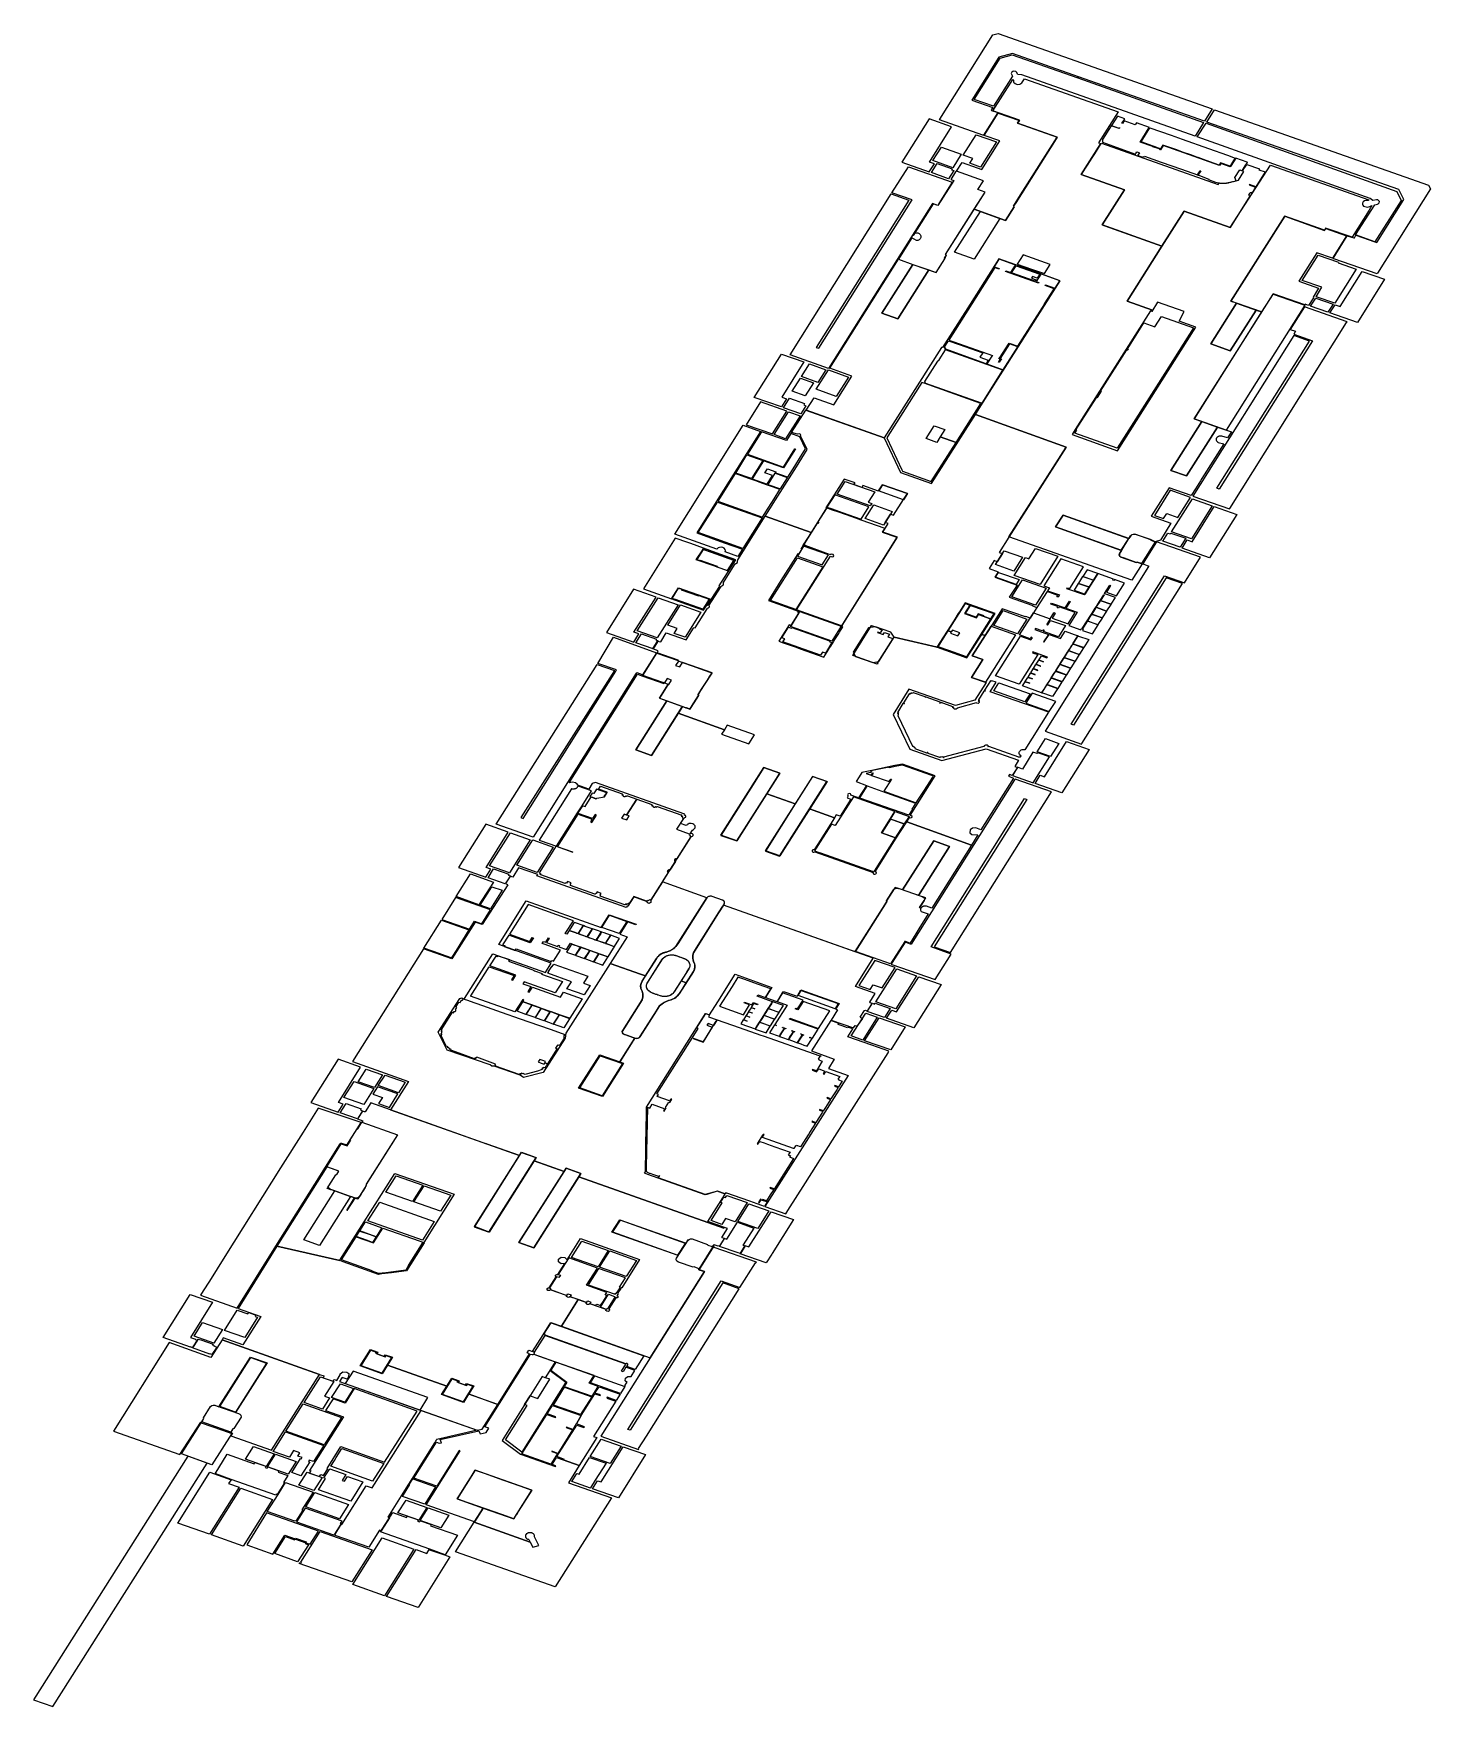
# Model space of a CAD drawing. Extents: x 12.25151 to 12.25335, y 41.79706 to 41.79925.
import ezdxf

# ---------------------------------------------------------------- set-up
doc = ezdxf.new("R2010")
doc.units = 0
doc.layers.add('RM$', color=3, linetype='CONTINUOUS')

msp = doc.modelspace()

# ---------------------------------------------------------------- linework, layer by layer
at = {"layer": 'RM$'}
for points in [[(12.2528117, 41.7991993), (12.2528067, 41.7991997), (12.2528049, 41.799203), (12.2528037, 41.7992038), (12.2528014, 41.799204), (12.2528, 41.7992038), (12.2527985, 41.7992026), (12.2527978, 41.799201), (12.2527981, 41.7992002), (12.2527995, 41.7991977), (12.2527745, 41.799158), (12.2527491, 41.7991669), (12.2527833, 41.7992212), (12.2527992, 41.7992255), (12.2528852, 41.7991952), (12.2528862, 41.7991966), (12.2527993, 41.7992272), (12.2527817, 41.7992225), (12.2527463, 41.7991661), (12.2527736, 41.7991565), (12.2527715, 41.7991532), (12.2527717, 41.7991526), (12.2527802, 41.7991497), (12.2527615, 41.7991199), (12.2527604, 41.7991202), (12.2527035, 41.7991403), (12.2527041, 41.7991411), (12.2527737, 41.7992518), (12.2527806, 41.7992536), (12.2530616, 41.7991547), (12.2530516, 41.7991384), (12.2528862, 41.7991966), (12.2528853, 41.7991952), (12.2530505, 41.7991369), (12.2530393, 41.7991188)], [(12.2529174, 41.7990021), (12.2529208, 41.7990008), (12.2529958, 41.7989742), (12.2529499, 41.7989019), (12.2529834, 41.7988902), (12.2529824, 41.7988886), (12.2529806, 41.7988892), (12.2528818, 41.7987333), (12.2528777, 41.7987268), (12.2529374, 41.7987056), (12.2530404, 41.798868), (12.2530182, 41.7988759), (12.2530251, 41.7988883), (12.25299, 41.7989006), (12.2529824, 41.7988886), (12.2529834, 41.7988902), (12.25295, 41.798902), (12.2529958, 41.7989742), (12.253025, 41.7990203), (12.2530853, 41.7989989), (12.2531383, 41.7990805), (12.2532676, 41.7990349), (12.253267, 41.7990341), (12.2532641, 41.7990342), (12.2532619, 41.7990336), (12.2532603, 41.7990325), (12.2532593, 41.7990307), (12.2532592, 41.7990292), (12.2532595, 41.7990283), (12.2532605, 41.7990269), (12.2532659, 41.7990253), (12.2532688, 41.7990262), (12.2532717, 41.7990275), (12.253268, 41.7990216), (12.2532457, 41.7989862), (12.2532107, 41.7989979), (12.2532091, 41.7989954), (12.2531572, 41.7990138), (12.2531008, 41.7989249), (12.2530977, 41.7989201), (12.2530864, 41.7989022), (12.2530876, 41.7989017), (12.2530882, 41.7989015), (12.2530889, 41.7989013), (12.2530898, 41.798901), (12.2530921, 41.7989002), (12.2530939, 41.7988995), (12.2530599, 41.7988459), (12.2530856, 41.7988367), (12.2531196, 41.7988903), (12.2531266, 41.7988879), (12.2530381, 41.7987474), (12.2530482, 41.7987439), (12.2530075, 41.7986797), (12.2530281, 41.7986724), (12.2530689, 41.7987367), (12.2530871, 41.7987306), (12.2530818, 41.7987223), (12.2530746, 41.7987247), (12.2530738, 41.7987249), (12.2530732, 41.7987249), (12.2530727, 41.7987247), (12.2530719, 41.7987246), (12.2530709, 41.7987247), (12.2530701, 41.7987244), (12.2530696, 41.7987242), (12.2530692, 41.798724), (12.2530684, 41.7987234), (12.253068, 41.798723), (12.2530677, 41.7987227), (12.2530673, 41.798722), (12.2530671, 41.7987217), (12.253067, 41.7987212), (12.2530669, 41.7987208), (12.2530669, 41.7987205), (12.2530669, 41.7987201), (12.253067, 41.7987195), (12.2530674, 41.7987186), (12.2530677, 41.7987181), (12.2530682, 41.7987176), (12.2530685, 41.7987173), (12.253069, 41.798717), (12.2530697, 41.7987166), (12.253077, 41.7987146), (12.2530483, 41.798669), (12.2530464, 41.7986659), (12.2530398, 41.7986555), (12.2530343, 41.7986467), (12.2530053, 41.7986569), (12.2529816, 41.7986195), (12.2530076, 41.7986103), (12.2529937, 41.7985879), (12.252987, 41.798586), (12.2529808, 41.798589), (12.2529598, 41.7985961), (12.2529562, 41.7985953), (12.2529548, 41.798594), (12.2529525, 41.7985904), (12.2528659, 41.798621), (12.2528561, 41.7986055), (12.2529426, 41.7985747), (12.25294, 41.7985704), (12.2529401, 41.7985677), (12.2529421, 41.7985659), (12.2529619, 41.7985589), (12.2529632, 41.7985593), (12.2529698, 41.798557), (12.2529561, 41.7985355), (12.2527949, 41.7985923), (12.2528698, 41.7987103), (12.2527508, 41.7987531), (12.2527535, 41.7987574), (12.2527662, 41.7987775), (12.2528075, 41.7988426), (12.2528356, 41.7988868), (12.2528623, 41.7989289), (12.2528235, 41.7989427), (12.2528244, 41.7989442), (12.2528415, 41.7989382), (12.2528491, 41.7989503), (12.2528133, 41.7989629), (12.2528057, 41.7989508), (12.2528244, 41.7989442), (12.2528235, 41.7989427), (12.2527815, 41.7989576), (12.2527438, 41.7988982), (12.2527076, 41.7988412), (12.2527063, 41.7988412), (12.2526311, 41.7987226), (12.2525284, 41.7987589), (12.252539, 41.7987751), (12.2525649, 41.798766), (12.2525886, 41.7988036), (12.2525595, 41.7988139), (12.2526496, 41.7989572), (12.2526688, 41.7989503), (12.252628, 41.7988861), (12.2526487, 41.7988788), (12.2526894, 41.798943), (12.2526992, 41.7989397), (12.2527013, 41.798943), (12.2527104, 41.7989575), (12.25271, 41.7989584), (12.2527126, 41.7989627), (12.2527115, 41.7989631), (12.2527493, 41.7990227), (12.2527902, 41.7990081), (12.2528015, 41.799026), (12.252801, 41.799027), (12.2528102, 41.7990416), (12.2528582, 41.7991173), (12.2528062, 41.7991357), (12.2528088, 41.7991398), (12.2527738, 41.7991519), (12.2527999, 41.799193), (12.2528009, 41.7991924), (12.252801, 41.7991898), (12.2528028, 41.7991878), (12.2528057, 41.7991867), (12.2528092, 41.7991871), (12.2528118, 41.7991888), (12.2528151, 41.7991942), (12.2529384, 41.7991508), (12.2529125, 41.79911), (12.2529157, 41.7991089), (12.2529073, 41.7990957), (12.2529038, 41.7990901), (12.2528977, 41.7990805), (12.2528951, 41.7990765), (12.2528899, 41.7990683), (12.2529466, 41.7990481)], [(12.2527493, 41.7990227), (12.2527635, 41.7990452), (12.2527541, 41.7990486), (12.2527614, 41.7990601), (12.252726, 41.7990726), (12.2527332, 41.799084), (12.2527529, 41.799077), (12.2527592, 41.7990749), (12.2527827, 41.7991124), (12.2527621, 41.7991196), (12.2527808, 41.7991491), (12.2528085, 41.7991393), (12.2528062, 41.7991357), (12.2528582, 41.7991173), (12.252857, 41.7991154), (12.2528037, 41.7990312), (12.252801, 41.799027), (12.2528015, 41.799026), (12.2527902, 41.7990081)], [(12.2531012, 41.7990732), (12.2531053, 41.7990797), (12.2531052, 41.7990797), (12.2531081, 41.7990843), (12.2531079, 41.7990844), (12.2531078, 41.7990845), (12.2530927, 41.7990898), (12.2530907, 41.7990865), (12.253086, 41.7990791), (12.2530856, 41.7990786), (12.2530732, 41.799083), (12.2530713, 41.7990801), (12.2530245, 41.7990967), (12.2529974, 41.7991063), (12.2529938, 41.7991007), (12.252993, 41.7991009), (12.2529934, 41.7991015), (12.2529921, 41.799102), (12.2529839, 41.7991049), (12.2529826, 41.7991054), (12.2529672, 41.7991108), (12.2529792, 41.7991299), (12.2529794, 41.7991301), (12.2529623, 41.7991361), (12.2529607, 41.7991336), (12.2529461, 41.7991388), (12.2529439, 41.7991354), (12.2529433, 41.7991357), (12.2529447, 41.7991379), (12.252947, 41.7991416), (12.2529375, 41.799145), (12.2529297, 41.7991328), (12.2529393, 41.7991294), (12.2529397, 41.79913), (12.2529404, 41.7991297), (12.25294, 41.7991291), (12.2529397, 41.7991287), (12.2529293, 41.7991323), (12.2529178, 41.7991142), (12.2529176, 41.7991107), (12.2529611, 41.7990953), (12.2529615, 41.7990958), (12.2529629, 41.7990981), (12.2529662, 41.7990969), (12.2529643, 41.7990938), (12.2529643, 41.7990938), (12.2529641, 41.7990935), (12.2529708, 41.7990911), (12.2529713, 41.7990919), (12.2529724, 41.7990916), (12.252973, 41.7990925), (12.2529948, 41.7990847), (12.2530213, 41.7990753), (12.2530426, 41.7990678), (12.2530461, 41.7990733), (12.2530467, 41.7990731), (12.253043, 41.7990677), (12.2530431, 41.7990675), (12.2530432, 41.7990677), (12.2530443, 41.7990673), (12.2530559, 41.7990629), (12.2530574, 41.7990624), (12.2530569, 41.7990616), (12.2530661, 41.7990583), (12.2530709, 41.7990573), (12.253075, 41.7990569), (12.2530786, 41.799057), (12.2530935, 41.7990602), (12.2530915, 41.7990643), (12.253098, 41.7990744)], [(12.2533461, 41.7990545), (12.2533486, 41.7990494), (12.253279, 41.7989387), (12.2532784, 41.7989378), (12.2532217, 41.7989578), (12.2532206, 41.7989582), (12.2532393, 41.798988), (12.2532478, 41.7989851), (12.2532485, 41.7989853), (12.2532506, 41.7989886), (12.2532754, 41.7989799), (12.2532754, 41.79898), (12.2532502, 41.7989891), (12.2532755, 41.7990287), (12.2532789, 41.7990294), (12.25328, 41.7990298), (12.2532812, 41.7990312), (12.2532814, 41.7990328), (12.2532808, 41.7990338), (12.2532792, 41.799035), (12.2532775, 41.7990352), (12.2532729, 41.7990341), (12.2532694, 41.7990368), (12.2530422, 41.7991178), (12.2530538, 41.7991358), (12.2533045, 41.7990461), (12.2533101, 41.7990341), (12.2532754, 41.7989799), (12.2532779, 41.798979), (12.2533133, 41.7990354), (12.253307, 41.7990485), (12.2530547, 41.7991373), (12.2530649, 41.7991534)], [(12.252987, 41.7991048), (12.2529843, 41.7991057), (12.2529683, 41.7991114), (12.25298, 41.7991298), (12.2530079, 41.7991199), (12.2530222, 41.7991149), (12.2530568, 41.7991026), (12.2530819, 41.7990936), (12.2530921, 41.79909), (12.25309, 41.7990868), (12.2530858, 41.7990801), (12.2530853, 41.7990793), (12.2530728, 41.7990838), (12.2530709, 41.7990808), (12.2530541, 41.7990868), (12.2530435, 41.7990905), (12.2530415, 41.7990912), (12.253035, 41.7990936), (12.2530227, 41.7990979), (12.2530152, 41.7991006), (12.252997, 41.799107), (12.252994, 41.7991022), (12.2529927, 41.7991027), (12.2529879, 41.7991044)], [(12.2528899, 41.7990683), (12.2529157, 41.7991089), (12.2529159, 41.7991088), (12.2529164, 41.7991097), (12.2530697, 41.7990552), (12.2530709, 41.7990573), (12.2530718, 41.7990572), (12.2530728, 41.7990571), (12.2530736, 41.799057), (12.253076, 41.7990569), (12.2530771, 41.7990569), (12.2530781, 41.7990569), (12.2530792, 41.799057), (12.2530804, 41.7990571), (12.2530818, 41.7990573), (12.253083, 41.7990575), (12.2530842, 41.7990578), (12.2530865, 41.7990584), (12.2530877, 41.7990587), (12.2530887, 41.799059), (12.2530898, 41.7990592), (12.2530915, 41.7990597), (12.2530923, 41.7990599), (12.2530935, 41.7990602), (12.2530962, 41.799061), (12.2531035, 41.7990724), (12.2531015, 41.7990731), (12.2531071, 41.7990816), (12.2531238, 41.7990757), (12.2531232, 41.7990747), (12.2531314, 41.7990718), (12.253119, 41.7990522), (12.2531107, 41.7990551), (12.2531104, 41.7990546), (12.2531187, 41.7990517), (12.2531141, 41.7990445), (12.253113, 41.7990449), (12.2531124, 41.7990445), (12.2531121, 41.7990444), (12.2531119, 41.7990443), (12.2531118, 41.7990442), (12.2531116, 41.7990441), (12.2531109, 41.7990434), (12.2531094, 41.7990411), (12.2531104, 41.7990408), (12.2531098, 41.7990399), (12.253111, 41.7990395), (12.2530853, 41.7989989), (12.253025, 41.7990203), (12.2529958, 41.7989742), (12.2529174, 41.7990021), (12.2529466, 41.7990481)], [(12.2527573, 41.7990198), (12.252783, 41.7990107), (12.252749, 41.7989571), (12.2527233, 41.7989662)], [(12.2526688, 41.7989503), (12.2526894, 41.798943), (12.2526487, 41.7988788), (12.252628, 41.7988861)], [(12.2527983, 41.7989392), (12.2528042, 41.7989486), (12.2528352, 41.7989376), (12.2528319, 41.7989324), (12.2528259, 41.7989345), (12.2528243, 41.7989322), (12.2528304, 41.79893), (12.2528292, 41.7989282), (12.2527983, 41.7989392)], [(12.2528814, 41.7987285), (12.252884, 41.7987326), (12.2528829, 41.798733), (12.2529101, 41.7987759), (12.2529112, 41.7987755), (12.2529164, 41.7987836), (12.2529153, 41.798784), (12.2529497, 41.7988383), (12.2529508, 41.7988379), (12.2529519, 41.7988396), (12.2529508, 41.79884), (12.252972, 41.7988735), (12.2529865, 41.7988684), (12.2529952, 41.798882), (12.2530372, 41.7988671), (12.2529912, 41.7987945), (12.25294, 41.7987139), (12.2529368, 41.7987088)], [(12.2531829, 41.7988947), (12.2531641, 41.7988649), (12.2531712, 41.7988624), (12.2531689, 41.7988587), (12.2531936, 41.79885), (12.253071, 41.798655), (12.2530678, 41.7986562), (12.2531894, 41.7988497), (12.253169, 41.7988569), (12.2530364, 41.7986459), (12.2530844, 41.7986291), (12.2530849, 41.7986299), (12.2532384, 41.7988741), (12.2532389, 41.798875)], [(12.2530856, 41.7988367), (12.2530599, 41.7988459), (12.2530939, 41.7988995), (12.2531196, 41.7988903)], [(12.252684, 41.7987948), (12.2527595, 41.798768), (12.252787, 41.7988113), (12.2527113, 41.7988381), (12.2527112, 41.7988381), (12.252711, 41.798838), (12.2527109, 41.7988379), (12.2527028, 41.7988251), (12.2527028, 41.7988247), (12.2527027, 41.7988244), (12.2527026, 41.7988241), (12.2527026, 41.7988241), (12.252702, 41.7988235), (12.2527017, 41.7988234), (12.252701, 41.7988231), (12.252684, 41.7987963), (12.2526842, 41.7987959), (12.2526842, 41.7987954), (12.2526841, 41.7987949)], [(12.2527097, 41.7988413), (12.2527153, 41.7988501), (12.2527294, 41.7988451), (12.2527604, 41.7988341), (12.2527568, 41.7988285), (12.2527677, 41.7988246), (12.2527647, 41.7988199), (12.2527104, 41.7988392), (12.2527114, 41.7988407)], [(12.2526833, 41.7987942), (12.2526805, 41.7987952), (12.2526358, 41.7987248), (12.2526343, 41.7987225), (12.2526542, 41.7986807), (12.2526548, 41.7986788), (12.2526928, 41.7986653), (12.2527253, 41.7987165), (12.2527046, 41.7987239), (12.2527, 41.7987166), (12.2526859, 41.7987216), (12.2526965, 41.7987383), (12.2527106, 41.7987333), (12.2527046, 41.7987239), (12.2527253, 41.7987166), (12.2527578, 41.7987678)], [(12.2522899, 41.7983851), (12.2523069, 41.7984122), (12.2523141, 41.7984096), (12.2523414, 41.7984), (12.2523425, 41.7984007), (12.2523482, 41.7983987), (12.2523469, 41.7983983), (12.2523357, 41.7983804), (12.2523454, 41.798377), (12.2523047, 41.7983128), (12.2523253, 41.7983054), (12.2523604, 41.7983607), (12.2524211, 41.7983391), (12.2524173, 41.7983331), (12.2524531, 41.7983204), (12.2524607, 41.7983324), (12.2524249, 41.7983451), (12.2524211, 41.7983391), (12.2523604, 41.7983607), (12.2523649, 41.7983678), (12.2523661, 41.7983697), (12.2523705, 41.7983681), (12.2523735, 41.798367), (12.2523758, 41.7983662), (12.2523765, 41.7983674), (12.2523773, 41.7983686), (12.2523778, 41.7983695), (12.2523871, 41.7983842), (12.2523866, 41.7983852), (12.252392, 41.7983937), (12.2523988, 41.7984043), (12.2524021, 41.7984095), (12.2524048, 41.7984137), (12.2524037, 41.7984142), (12.2523989, 41.7984159), (12.2523662, 41.7984274), (12.2523658, 41.7984276), (12.252361, 41.7984293), (12.2523604, 41.7984303), (12.2523327, 41.7984402), (12.2523342, 41.7984427), (12.252327, 41.7984452), (12.2523333, 41.7984553), (12.2523374, 41.7984545), (12.2523448, 41.7984663), (12.2523708, 41.7984571), (12.2523805, 41.7984726), (12.2523811, 41.7984736), (12.2523825, 41.7984731), (12.2523984, 41.7984981), (12.2523989, 41.7984989), (12.2524003, 41.7984994), (12.2524014, 41.7985004), (12.2524012, 41.7985026), (12.2524169, 41.7985273), (12.2524176, 41.7985283), (12.2524189, 41.7985288), (12.2524199, 41.7985296), (12.2524201, 41.7985309), (12.2524198, 41.7985318), (12.2524201, 41.7985323), (12.2524201, 41.7985327), (12.2524354, 41.7985571), (12.2524357, 41.7985569), (12.2524361, 41.7985575), (12.2524385, 41.7985589), (12.2524385, 41.7985605), (12.2524384, 41.7985611), (12.2524388, 41.7985617), (12.2524386, 41.7985624), (12.2524747, 41.7986196), (12.2525349, 41.7985982), (12.2525255, 41.7985834), (12.2525245, 41.7985827), (12.2525247, 41.7985817), (12.2525214, 41.7985764), (12.2525225, 41.798576), (12.2525186, 41.7985699), (12.2525175, 41.7985702), (12.2524954, 41.7985352), (12.2524788, 41.7985088), (12.2525145, 41.798496), (12.2525177, 41.7984949), (12.2525176, 41.7984936), (12.2525189, 41.7984925), (12.2525086, 41.7984762), (12.2525062, 41.7984769), (12.2524926, 41.7984554), (12.2524983, 41.7984534), (12.2525141, 41.7984478), (12.2525207, 41.7984455), (12.2525516, 41.7984345), (12.2525582, 41.7984449), (12.2525593, 41.7984467), (12.2525607, 41.7984489), (12.2525643, 41.7984545), (12.252565, 41.7984556), (12.2525671, 41.798459), (12.2525705, 41.7984643), (12.2525722, 41.7984671), (12.2525722, 41.7984671), (12.2525722, 41.7984671), (12.2525722, 41.7984671), (12.2525722, 41.7984671), (12.2525722, 41.7984671), (12.2525722, 41.7984671), (12.2525722, 41.7984671), (12.2525722, 41.7984671), (12.2525722, 41.7984671), (12.2525722, 41.7984671), (12.2525722, 41.7984671), (12.2525722, 41.7984671), (12.2525722, 41.7984671), (12.2525722, 41.7984671), (12.2525722, 41.7984671), (12.2525722, 41.7984671), (12.2525722, 41.7984671), (12.2525722, 41.7984671), (12.2525722, 41.7984671), (12.2525722, 41.7984671), (12.2525722, 41.7984671), (12.2525722, 41.7984671), (12.2525722, 41.7984671), (12.2525722, 41.7984671), (12.2525722, 41.7984671), (12.2525722, 41.7984671), (12.2525722, 41.7984671), (12.2525722, 41.7984671), (12.2525722, 41.7984671), (12.2525722, 41.7984671), (12.2525722, 41.7984671), (12.2525722, 41.7984671), (12.2525722, 41.7984671), (12.2525737, 41.7984693), (12.2525737, 41.7984693), (12.2525737, 41.7984693), (12.2525737, 41.7984693), (12.2525737, 41.7984693), (12.2525737, 41.7984693), (12.2525737, 41.7984693), (12.2525737, 41.7984693), (12.2525737, 41.7984693), (12.2525737, 41.7984693), (12.2525737, 41.7984693), (12.2525737, 41.7984693), (12.2525737, 41.7984693), (12.2525737, 41.7984693), (12.2525737, 41.7984693), (12.2525737, 41.7984693), (12.2525737, 41.7984693), (12.2525737, 41.7984693), (12.2525737, 41.7984693), (12.2525737, 41.7984693), (12.2525737, 41.7984693), (12.2525737, 41.7984693), (12.2525737, 41.7984693), (12.2525737, 41.7984693), (12.2525737, 41.7984693), (12.2525737, 41.7984693), (12.2525737, 41.7984693), (12.2525737, 41.7984693), (12.2525737, 41.7984693), (12.2525737, 41.7984693), (12.2525737, 41.7984693), (12.2525737, 41.7984693), (12.2525737, 41.7984693), (12.2525737, 41.7984693), (12.2525737, 41.7984693), (12.2525737, 41.7984693), (12.2525753, 41.7984719), (12.2525768, 41.7984742), (12.2525758, 41.7984762), (12.2526485, 41.7985919), (12.2526293, 41.7985987), (12.2526363, 41.7986098), (12.2526324, 41.7986115), (12.2526392, 41.7986222), (12.2526432, 41.7986208), (12.2526563, 41.7986414), (12.2526614, 41.7986495), (12.2526288, 41.798661), (12.2526235, 41.7986526), (12.2526031, 41.7986597), (12.2526017, 41.7986575), (12.2525913, 41.7986612), (12.2525927, 41.7986634), (12.2525782, 41.7986684), (12.2525545, 41.7986307), (12.2525554, 41.7986304), (12.2525349, 41.7985982), (12.2524747, 41.7986196), (12.2524806, 41.7986291), (12.2524883, 41.7986413), (12.2525156, 41.7986843), (12.2525298, 41.7987071), (12.2525211, 41.7987252), (12.2525215, 41.7987266), (12.2525203, 41.7987279), (12.2525171, 41.7987273), (12.2525094, 41.7987297), (12.2525282, 41.7987587), (12.2526309, 41.7987223), (12.2526526, 41.7986768), (12.2526932, 41.7986624), (12.2527508, 41.7987531), (12.2528698, 41.7987103), (12.2527947, 41.798592), (12.2527822, 41.7985721), (12.2527863, 41.7985707), (12.2527794, 41.7985598), (12.2527754, 41.7985612), (12.2527688, 41.7985507), (12.2527807, 41.7985465), (12.2527763, 41.7985393), (12.2528055, 41.7985292), (12.2527953, 41.7985131), (12.2528261, 41.7985023), (12.2528257, 41.7985017), (12.2528314, 41.7984997), (12.252827, 41.7984927), (12.2528226, 41.7984858), (12.2528169, 41.7984878), (12.2528165, 41.7984873), (12.2527859, 41.798498), (12.2527672, 41.7984683), (12.2527636, 41.7984628), (12.2527592, 41.7984643), (12.2527768, 41.7984919), (12.2527374, 41.7985059), (12.2527297, 41.7984938), (12.2527283, 41.7984917), (12.2527223, 41.7984822), (12.2527003, 41.7984476), (12.2527004, 41.7984475), (12.2526441, 41.7984608), (12.2526397, 41.7984671), (12.2526197, 41.7984742), (12.2526102, 41.7984728), (12.25259, 41.798441), (12.2525933, 41.7984355), (12.2526162, 41.7984274), (12.2526239, 41.7984289), (12.2526441, 41.7984608), (12.2526988, 41.7984479), (12.2527, 41.7984476), (12.2527003, 41.7984475), (12.2527004, 41.7984475), (12.2527397, 41.7984336), (12.2527592, 41.7984643), (12.2527636, 41.7984627), (12.2527465, 41.7984361), (12.2527604, 41.7984312), (12.2527457, 41.7984078), (12.2527649, 41.798401), (12.2527502, 41.7983778), (12.2527246, 41.7983708), (12.2526635, 41.7983923), (12.2526485, 41.7983684), (12.2526485, 41.7983684), (12.2526485, 41.7983684), (12.2526485, 41.7983684), (12.2526485, 41.7983684), (12.2526485, 41.7983684), (12.2526485, 41.7983684), (12.2526485, 41.7983684), (12.2526485, 41.7983684), (12.2526426, 41.7983591), (12.2526645, 41.7983135), (12.2527068, 41.7982986), (12.2527647, 41.7983141), (12.2528075, 41.798299), (12.2528024, 41.7982908), (12.2528059, 41.7982896), (12.2527992, 41.798279), (12.2527957, 41.7982802), (12.2527943, 41.798278), (12.252801, 41.7982756), (12.2527581, 41.7982075), (12.2527512, 41.7982101), (12.252747, 41.7982099), (12.2527438, 41.7982075), (12.2527434, 41.7982037), (12.2527463, 41.7982016), (12.252754, 41.7982009), (12.2527457, 41.7981877), (12.2526606, 41.7982182), (12.2526641, 41.7982238), (12.2526657, 41.7982234), (12.2526668, 41.7982237), (12.2526675, 41.7982244), (12.2526676, 41.7982253), (12.252666, 41.7982266), (12.252665, 41.7982267), (12.252698, 41.7982788), (12.2526551, 41.798294), (12.2526451, 41.798292), (12.2526147, 41.7982857), (12.2526017, 41.7982829), (12.2525981, 41.7982773), (12.2525942, 41.7982711), (12.2526076, 41.7982661), (12.2525972, 41.7982497), (12.2525872, 41.7982532), (12.2525871, 41.7982541), (12.2525865, 41.7982548), (12.2525854, 41.7982552), (12.2525842, 41.798255), (12.2525833, 41.7982545), (12.2525829, 41.7982537), (12.2525831, 41.7982529), (12.2525838, 41.7982522), (12.2525822, 41.7982496), (12.2525873, 41.7982478), (12.2525731, 41.7982254), (12.252568, 41.7982272), (12.2525656, 41.7982235), (12.2525329, 41.7982351), (12.2525557, 41.7982711), (12.252537, 41.7982777), (12.2525142, 41.7982417), (12.2524766, 41.7982551), (12.2524937, 41.798282), (12.2524728, 41.7982894), (12.2524557, 41.7982625), (12.2524557, 41.7982625), (12.2524557, 41.7982625), (12.2524557, 41.7982625), (12.2524164, 41.7982004), (12.2524372, 41.798193), (12.2524766, 41.7982551), (12.2525142, 41.7982417), (12.252475, 41.7981798), (12.2524936, 41.7981732), (12.2525328, 41.7982351), (12.2525656, 41.7982234), (12.2525467, 41.7981937), (12.252539, 41.7981815), (12.2525372, 41.7981812), (12.2525363, 41.7981805), (12.2525362, 41.7981796), (12.2525366, 41.7981788), (12.2525376, 41.7981783), (12.2525387, 41.7981782), (12.25254, 41.7981787), (12.2526164, 41.7981516), (12.2526164, 41.7981505), (12.2526173, 41.7981496), (12.2526187, 41.7981493), (12.2526201, 41.7981498), (12.2526207, 41.7981508), (12.2526203, 41.7981519), (12.2526191, 41.7981525), (12.252646, 41.7981952), (12.2526606, 41.7982182), (12.2527457, 41.7981877), (12.2526936, 41.7981047), (12.2526865, 41.7981072), (12.2526861, 41.7981073), (12.2526855, 41.7981074), (12.2526845, 41.7981074), (12.2526841, 41.7981074), (12.2526837, 41.7981073), (12.2526831, 41.7981073), (12.2526827, 41.7981072), (12.2526825, 41.7981071), (12.2526822, 41.798107), (12.2526818, 41.7981069), (12.2526814, 41.7981067), (12.252681, 41.7981065), (12.2526807, 41.7981063), (12.2526803, 41.798106), (12.2526799, 41.7981057), (12.2526796, 41.7981054), (12.2526793, 41.7981049), (12.2526775, 41.7981055), (12.2526834, 41.7981148), (12.2526834, 41.7981148), (12.2526844, 41.7981165), (12.2526847, 41.7981169), (12.2526855, 41.7981183), (12.2526759, 41.7981216), (12.2527166, 41.7981858), (12.252696, 41.7981932), (12.2526552, 41.7981289), (12.2526498, 41.7981308), (12.2526497, 41.7981308), (12.2526497, 41.7981308), (12.2526496, 41.7981308), (12.2526453, 41.7981321), (12.2526448, 41.7981313), (12.2526432, 41.7981289), (12.2526432, 41.7981289), (12.2526417, 41.7981265), (12.2526341, 41.7981145), (12.2526346, 41.7981135), (12.2525932, 41.7980482), (12.2525927, 41.7980475), (12.25242, 41.7981089), (12.2524209, 41.7981103), (12.2524214, 41.7981117), (12.2524213, 41.7981119), (12.2524213, 41.7981122), (12.2524212, 41.7981127), (12.2524211, 41.7981132), (12.2524201, 41.7981144), (12.2524185, 41.7981153), (12.2524048, 41.7981202), (12.2524028, 41.7981205), (12.2524009, 41.7981203), (12.2523992, 41.7981196), (12.2523981, 41.7981184), (12.2523397, 41.7981393), (12.2523776, 41.798199), (12.2523792, 41.7981993), (12.2523802, 41.7982002), (12.2523801, 41.7982017), (12.252379, 41.7982025), (12.2523773, 41.7982027), (12.2523763, 41.7982022), (12.2523759, 41.7982024), (12.252379, 41.7982074), (12.2523807, 41.7982082), (12.252382, 41.7982095), (12.2523825, 41.7982104), (12.2523827, 41.7982118), (12.2523825, 41.7982128), (12.2523819, 41.7982139), (12.2523809, 41.7982148), (12.2523796, 41.7982155), (12.2523776, 41.798216), (12.2523764, 41.7982161), (12.2523748, 41.7982158), (12.2523733, 41.7982153), (12.2523723, 41.7982147), (12.2523716, 41.798214), (12.252371, 41.7982132), (12.2523634, 41.7982159), (12.2523676, 41.7982225), (12.2523684, 41.7982234), (12.2523685, 41.7982234), (12.2523693, 41.7982237), (12.2523702, 41.7982243), (12.2523704, 41.7982253), (12.2523699, 41.7982265), (12.2523685, 41.7982269), (12.2523692, 41.7982281), (12.2523679, 41.7982286), (12.2522518, 41.7982699), (12.2522472, 41.7982686), (12.252243, 41.7982609), (12.2522285, 41.7982662), (12.2522278, 41.7982678), (12.2522255, 41.7982695), (12.2522217, 41.7982701), (12.2522173, 41.7982696), (12.2522863, 41.7983794), (12.2522863, 41.7983794)], [(12.2524387, 41.7985668), (12.2524222, 41.7985727), (12.2524226, 41.7985739), (12.2524223, 41.798576), (12.2524207, 41.7985776), (12.252419, 41.7985785), (12.2524167, 41.7985789), (12.2524148, 41.7985786), (12.252413, 41.798578), (12.2524118, 41.798577), (12.2524113, 41.7985765), (12.252356, 41.7985962), (12.2524458, 41.7987391), (12.2524687, 41.798731), (12.2524148, 41.7986453), (12.2523848, 41.7985976), (12.2524208, 41.7985848), (12.2524448, 41.7985763)], [(12.2524985, 41.7986842), (12.2525137, 41.7987082), (12.2525144, 41.7987079), (12.2524986, 41.7986829), (12.2524725, 41.7986922), (12.2524576, 41.7986686), (12.2524772, 41.7986617), (12.2524844, 41.798673), (12.2524743, 41.7986765), (12.2524777, 41.7986819), (12.2524888, 41.798678), (12.252488, 41.7986767), (12.2524947, 41.7986744), (12.2525034, 41.7986713), (12.2525045, 41.7986709), (12.2525136, 41.7986853), (12.2525211, 41.7986976), (12.2525276, 41.7987079), (12.25252, 41.7987238), (12.2525084, 41.798728), (12.2525028, 41.798719), (12.25247, 41.7987306), (12.2524513, 41.7987009)], [(12.2530482, 41.7987439), (12.2530688, 41.7987366), (12.2530281, 41.7986724), (12.2530075, 41.7986797)], [(12.2524359, 41.7986763), (12.2524507, 41.7987), (12.2524714, 41.7986926), (12.2524565, 41.798669)], [(12.2524354, 41.7986755), (12.2524125, 41.7986392), (12.2524712, 41.7986183), (12.2524787, 41.7986301), (12.2524863, 41.7986423), (12.2524941, 41.7986546), (12.252489, 41.7986565), (12.2524856, 41.7986577), (12.2524817, 41.7986591), (12.2524762, 41.798661), (12.2524666, 41.7986644), (12.2524625, 41.7986659), (12.2524625, 41.7986659), (12.2524532, 41.7986692)], [(12.2524946, 41.7986555), (12.2525039, 41.7986701), (12.2524875, 41.7986759), (12.2524783, 41.7986613)], [(12.2523867, 41.7985981), (12.2524121, 41.7986381), (12.2524706, 41.7986174), (12.2524454, 41.7985773), (12.2524048, 41.7985917)], [(12.2529518, 41.7985905), (12.252942, 41.798575), (12.2528561, 41.7986055), (12.2528659, 41.798621)], [(12.2524251, 41.7985483), (12.2524335, 41.7985616), (12.2524103, 41.7985699), (12.2523966, 41.7985747), (12.2523933, 41.7985759), (12.2523849, 41.7985626), (12.2523888, 41.7985612), (12.2523893, 41.7985619), (12.2524116, 41.798554), (12.2524112, 41.7985532)], [(12.2530014, 41.7985388), (12.2528797, 41.7983453), (12.2528765, 41.7983464), (12.2529991, 41.7985413), (12.2530253, 41.7985321), (12.2530465, 41.7985656), (12.2529888, 41.7985859), (12.2529746, 41.7985634), (12.2529706, 41.798557), (12.2529721, 41.7985565), (12.2529766, 41.7985549), (12.2529783, 41.7985543), (12.2529783, 41.7985536), (12.2528423, 41.7983372), (12.2528902, 41.7983203), (12.2528907, 41.7983211), (12.2529012, 41.7983377), (12.2530228, 41.7985312)], [(12.2528948, 41.7985176), (12.2528946, 41.7985176), (12.2529002, 41.7985264), (12.2528998, 41.7985265), (12.2528997, 41.7985264), (12.2528991, 41.7985266), (12.2528992, 41.7985267), (12.2528863, 41.7985313), (12.2528862, 41.7985312), (12.2528859, 41.7985313), (12.2528804, 41.7985225), (12.2528949, 41.7985174), (12.2528941, 41.7985162), (12.2528708, 41.7985244), (12.2528716, 41.7985257), (12.2528746, 41.7985246), (12.2528927, 41.798553), (12.2528631, 41.7985635), (12.2528407, 41.7985281), (12.2528481, 41.7985255), (12.2528456, 41.7985216), (12.2528612, 41.7985161), (12.2528594, 41.7985133), (12.2528579, 41.7985139), (12.252859, 41.7985155), (12.2528449, 41.7985205), (12.2528316, 41.7984996), (12.2528272, 41.7984926), (12.2528489, 41.798485), (12.2528538, 41.7984927), (12.2528539, 41.7984927), (12.252854, 41.7984929), (12.2528557, 41.7984924), (12.2528515, 41.7984858), (12.2528726, 41.7984783), (12.2528819, 41.7984929), (12.2528607, 41.7985004), (12.2528598, 41.7984989), (12.2528585, 41.7984993), (12.2528585, 41.7984994), (12.2528582, 41.7984995), (12.2528591, 41.7985009), (12.2528499, 41.7985042), (12.2528507, 41.7985055), (12.2528686, 41.7984992), (12.2528743, 41.7985081), (12.2528751, 41.7985077), (12.2528695, 41.7984989), (12.2528844, 41.7984935), (12.2528733, 41.798476), (12.2528893, 41.7984704), (12.2528903, 41.798472), (12.2528909, 41.7984718), (12.252891, 41.798472), (12.2528912, 41.7984719), (12.2528969, 41.7984808), (12.252897, 41.7984807), (12.2528914, 41.7984718), (12.2528916, 41.7984718), (12.2528915, 41.7984716), (12.2528923, 41.7984713), (12.2528913, 41.7984696), (12.2529044, 41.798465), (12.2529119, 41.7984768), (12.2529116, 41.7984769), (12.2529117, 41.798477), (12.2529054, 41.7984792), (12.2528988, 41.7984816), (12.2528987, 41.7984815), (12.2528981, 41.7984817), (12.2528982, 41.7984818), (12.2528978, 41.7984819), (12.252897, 41.7984808), (12.2528969, 41.7984808), (12.2529025, 41.7984897), (12.2529027, 41.7984897), (12.2529025, 41.7984894), (12.2528979, 41.7984821), (12.2528983, 41.7984819), (12.2528984, 41.798482), (12.2528989, 41.7984818), (12.2528988, 41.7984817), (12.2529088, 41.7984782), (12.2529117, 41.7984771), (12.2529118, 41.7984773), (12.2529121, 41.7984772), (12.2529175, 41.7984857), (12.2529173, 41.7984858), (12.2529173, 41.798486), (12.2529044, 41.7984906), (12.2529044, 41.7984904), (12.2529038, 41.7984906), (12.2529039, 41.7984907), (12.2529035, 41.7984909), (12.2529027, 41.7984897), (12.2529026, 41.7984898), (12.2529041, 41.7984922), (12.2529082, 41.7984987), (12.2529084, 41.7984986), (12.2529072, 41.7984968), (12.2529035, 41.798491), (12.252904, 41.7984909), (12.252904, 41.798491), (12.2529046, 41.7984908), (12.2529045, 41.7984907), (12.2529111, 41.7984883), (12.2529174, 41.7984861), (12.2529175, 41.7984862), (12.2529178, 41.7984861), (12.2529232, 41.7984947), (12.2529229, 41.7984948), (12.252923, 41.7984949), (12.2529101, 41.7984995), (12.25291, 41.7984994), (12.2529095, 41.7984996), (12.2529096, 41.7984997), (12.2529091, 41.7984998), (12.2529084, 41.7984987), (12.2529082, 41.7984987), (12.2529098, 41.7985012), (12.2529139, 41.7985076), (12.252914, 41.7985076), (12.2529104, 41.7985018), (12.2529092, 41.7985), (12.2529094, 41.7984999), (12.2529096, 41.7984998), (12.2529097, 41.7984999), (12.2529103, 41.7984997), (12.2529102, 41.7984996), (12.2529231, 41.798495), (12.2529232, 41.7984952), (12.2529235, 41.7984951), (12.2529289, 41.7985036), (12.2529286, 41.7985037), (12.2529287, 41.7985039), (12.2529158, 41.7985084), (12.2529157, 41.7985083), (12.2529152, 41.7985085), (12.2529152, 41.7985086), (12.2529148, 41.7985088), (12.2529141, 41.7985076), (12.2529139, 41.7985077), (12.2529195, 41.7985165), (12.2529197, 41.7985165), (12.2529149, 41.7985089), (12.2529153, 41.7985087), (12.2529154, 41.7985089), (12.2529159, 41.7985087), (12.2529159, 41.7985086), (12.2529288, 41.798504), (12.2529289, 41.7985041), (12.2529291, 41.798504), (12.2529347, 41.7985127), (12.2529207, 41.7985177), (12.2529206, 41.7985175), (12.25292, 41.7985177), (12.2529202, 41.7985179), (12.2529272, 41.7985289), (12.2529284, 41.7985285), (12.252923, 41.7985199), (12.2529362, 41.7985152), (12.2529468, 41.7985318), (12.2529336, 41.7985365), (12.2529326, 41.798535), (12.2529314, 41.7985355), (12.2529323, 41.798537), (12.2529117, 41.7985443), (12.2529069, 41.7985366), (12.2529067, 41.7985367), (12.2529116, 41.7985443), (12.2528974, 41.7985493), (12.2528919, 41.7985406), (12.2528921, 41.7985405), (12.2528921, 41.7985404), (12.252905, 41.7985358), (12.252905, 41.7985359), (12.2529056, 41.7985357), (12.2529055, 41.7985356), (12.2529059, 41.7985355), (12.2529067, 41.7985366), (12.2529068, 41.7985366), (12.2529012, 41.7985277), (12.252901, 41.7985277), (12.2529059, 41.7985353), (12.2529054, 41.7985355), (12.2529054, 41.7985354), (12.2529048, 41.7985356), (12.2529049, 41.7985357), (12.252892, 41.7985403), (12.2528919, 41.7985401), (12.2528916, 41.7985402), (12.2528862, 41.7985317), (12.2528865, 41.7985316), (12.2528864, 41.7985314), (12.2528993, 41.7985269), (12.2528994, 41.798527), (12.2528999, 41.7985268), (12.2528998, 41.7985267), (12.2529003, 41.7985265), (12.252901, 41.7985277), (12.2529012, 41.7985276), (12.2528948, 41.7985176), (12.2528948, 41.7985176), (12.2528948, 41.7985176), (12.2528948, 41.7985176), (12.2528948, 41.7985176), (12.2528948, 41.7985176), (12.2528948, 41.7985176), (12.2528948, 41.7985176), (12.2528948, 41.7985176), (12.2528948, 41.7985176), (12.2528948, 41.7985176), (12.2528948, 41.7985176), (12.2528948, 41.7985176), (12.2528948, 41.7985176), (12.2528948, 41.7985176), (12.2528948, 41.7985176)], [(12.2523526, 41.7985116), (12.252361, 41.798525), (12.252365, 41.7985236), (12.2523645, 41.7985228), (12.2523869, 41.7985149), (12.2523873, 41.7985156), (12.2524012, 41.7985107), (12.2523928, 41.7984974), (12.252357, 41.79851), (12.2523537, 41.7985112)], [(12.2527017, 41.798448), (12.2527088, 41.7984592), (12.2527151, 41.7984691), (12.2527191, 41.7984676), (12.252718, 41.7984658), (12.2527279, 41.7984623), (12.2527304, 41.7984664), (12.2527205, 41.7984699), (12.2527191, 41.7984676), (12.252715, 41.7984691), (12.2527377, 41.7985048), (12.2527435, 41.7985028), (12.2527364, 41.7984916), (12.2527522, 41.798486), (12.252755, 41.7984905), (12.2527707, 41.7984849), (12.2527389, 41.7984348), (12.252716, 41.798443)], [(12.2527376, 41.7984919), (12.2527443, 41.7985025), (12.2527749, 41.7984916), (12.2527707, 41.7984849), (12.252762, 41.798488), (12.2527624, 41.7984886), (12.2527546, 41.7984914), (12.2527518, 41.7984869)], [(12.2528272, 41.7984926), (12.2528489, 41.798485), (12.2528444, 41.7984779), (12.2528446, 41.7984778), (12.2528444, 41.7984774), (12.2528446, 41.7984774), (12.2528445, 41.7984773), (12.2528453, 41.798477), (12.2528458, 41.7984768), (12.2528496, 41.7984828), (12.2528691, 41.7984759), (12.2528599, 41.7984613), (12.2528404, 41.7984682), (12.2528412, 41.7984696), (12.2528411, 41.7984696), (12.2528412, 41.7984698), (12.2528408, 41.7984699), (12.2528407, 41.7984698), (12.2528399, 41.79847), (12.2528398, 41.7984699), (12.2528397, 41.79847), (12.2528394, 41.7984696), (12.2528391, 41.7984697), (12.2528386, 41.7984689), (12.2528295, 41.7984721), (12.2528287, 41.7984708), (12.2528466, 41.7984644), (12.2528404, 41.7984547), (12.2528413, 41.7984544), (12.2528475, 41.7984641), (12.2528624, 41.7984588), (12.2528686, 41.7984685), (12.2528851, 41.7984626), (12.252885, 41.7984624), (12.2528852, 41.7984623), (12.2528831, 41.7984591), (12.2528833, 41.798459), (12.2528853, 41.7984623), (12.2528855, 41.7984622), (12.2528856, 41.7984624), (12.2528863, 41.7984622), (12.2528996, 41.7984575), (12.252893, 41.7984471), (12.2528928, 41.7984472), (12.2528927, 41.798447), (12.2528798, 41.7984516), (12.2528798, 41.7984518), (12.2528793, 41.7984519), (12.2528792, 41.7984518), (12.2528788, 41.798452), (12.2528788, 41.798452), (12.2528788, 41.798452), (12.2528792, 41.7984527), (12.2528832, 41.798459), (12.2528831, 41.798459), (12.2528787, 41.7984521), (12.2528774, 41.7984501), (12.2528776, 41.7984501), (12.2528786, 41.7984516), (12.2528787, 41.7984519), (12.2528791, 41.7984517), (12.2528791, 41.7984516), (12.2528796, 41.7984514), (12.2528797, 41.7984515), (12.2528893, 41.7984481), (12.2528926, 41.7984469), (12.2528925, 41.7984468), (12.2528928, 41.7984467), (12.2528874, 41.7984382), (12.2528871, 41.7984383), (12.2528871, 41.7984383), (12.252887, 41.7984381), (12.2528846, 41.7984389), (12.2528741, 41.7984427), (12.2528742, 41.7984428), (12.2528736, 41.798443), (12.2528735, 41.7984429), (12.2528731, 41.798443), (12.2528746, 41.7984453), (12.2528776, 41.79845), (12.2528774, 41.7984501), (12.2528718, 41.7984412), (12.2528719, 41.7984411), (12.252873, 41.7984429), (12.2528735, 41.7984428), (12.2528734, 41.7984426), (12.2528739, 41.7984425), (12.252874, 41.7984426), (12.2528869, 41.798438), (12.2528868, 41.7984379), (12.2528871, 41.7984378), (12.2528858, 41.7984357), (12.2528817, 41.7984292), (12.2528814, 41.7984293), (12.2528813, 41.7984292), (12.2528684, 41.7984337), (12.2528685, 41.7984339), (12.2528679, 41.7984341), (12.2528679, 41.7984339), (12.2528674, 41.7984341), (12.2528675, 41.7984341), (12.2528719, 41.7984411), (12.2528717, 41.7984411), (12.2528712, 41.7984404), (12.2528672, 41.798434), (12.2528661, 41.7984322), (12.2528662, 41.7984322), (12.2528674, 41.798434), (12.2528678, 41.7984338), (12.2528677, 41.7984337), (12.2528683, 41.7984335), (12.2528683, 41.7984336), (12.2528813, 41.7984291), (12.2528812, 41.7984289), (12.2528814, 41.7984288), (12.252876, 41.7984203), (12.2528757, 41.7984204), (12.2528757, 41.7984202), (12.2528627, 41.7984248), (12.2528628, 41.7984249), (12.2528623, 41.7984251), (12.2528622, 41.798425), (12.2528621, 41.798425), (12.2528622, 41.7984252), (12.2528619, 41.7984253), (12.2528618, 41.7984251), (12.2528617, 41.7984251), (12.2528618, 41.7984252), (12.2528662, 41.7984321), (12.2528661, 41.7984322), (12.2528655, 41.7984313), (12.2528604, 41.7984233), (12.2528606, 41.7984232), (12.2528617, 41.798425), (12.2528621, 41.7984249), (12.252862, 41.7984248), (12.2528626, 41.7984246), (12.2528627, 41.7984247), (12.2528654, 41.7984237), (12.2528756, 41.7984201), (12.2528755, 41.79842), (12.2528758, 41.7984199), (12.2528703, 41.7984113), (12.2528701, 41.7984114), (12.25287, 41.7984113), (12.252868, 41.798412), (12.2528571, 41.7984159), (12.2528571, 41.798416), (12.2528566, 41.7984162), (12.2528565, 41.798416), (12.2528565, 41.7984161), (12.2528566, 41.7984162), (12.2528565, 41.7984163), (12.2528563, 41.7984163), (12.2528562, 41.7984164), (12.2528605, 41.7984232), (12.2528604, 41.7984232), (12.2528593, 41.7984216), (12.2528547, 41.7984143), (12.2528549, 41.7984143), (12.252856, 41.7984161), (12.2528564, 41.7984159), (12.2528564, 41.7984158), (12.2528569, 41.7984156), (12.252857, 41.7984157), (12.2528621, 41.7984139), (12.2528699, 41.7984112), (12.2528698, 41.798411), (12.2528701, 41.7984109), (12.2528647, 41.7984024), (12.2528644, 41.7984025), (12.2528643, 41.7984023), (12.2528616, 41.7984033), (12.2528514, 41.7984069), (12.2528515, 41.798407), (12.2528509, 41.7984072), (12.2528508, 41.7984071), (12.2528505, 41.7984072), (12.2528506, 41.7984074), (12.2528505, 41.7984074), (12.2528544, 41.7984136), (12.2528549, 41.7984142), (12.2528547, 41.7984143), (12.2528539, 41.7984132), (12.2528503, 41.7984074), (12.2528491, 41.7984054), (12.2528492, 41.7984053), (12.2528503, 41.7984071), (12.2528508, 41.798407), (12.2528507, 41.7984069), (12.2528512, 41.7984067), (12.2528513, 41.7984068), (12.2528642, 41.7984022), (12.2528641, 41.7984021), (12.2528644, 41.798402), (12.252859, 41.7983934), (12.2528587, 41.7983935), (12.2528586, 41.7983934), (12.2528567, 41.7983941), (12.2528457, 41.798398), (12.2528458, 41.7983981), (12.2528452, 41.7983983), (12.2528452, 41.7983982), (12.2528448, 41.7983983), (12.2528447, 41.7983983), (12.2528492, 41.7984053), (12.252849, 41.7984054), (12.2528479, 41.7984036), (12.2528438, 41.7983971), (12.2528439, 41.798397), (12.2528447, 41.7983982), (12.2528451, 41.7983981), (12.252845, 41.7983979), (12.2528456, 41.7983977), (12.2528456, 41.7983979), (12.2528586, 41.7983933), (12.2528585, 41.7983931), (12.2528587, 41.798393), (12.2528522, 41.7983827), (12.2528382, 41.7983876), (12.2528383, 41.7983878), (12.2528382, 41.7983879), (12.2528411, 41.7983925), (12.2528435, 41.7983963), (12.2528437, 41.7983962), (12.2528439, 41.7983966), (12.2528437, 41.7983967), (12.2528439, 41.798397), (12.2528437, 41.798397), (12.2528436, 41.7983968), (12.2528434, 41.7983968), (12.2528431, 41.7983964), (12.2528433, 41.7983964), (12.2528433, 41.7983964), (12.2528394, 41.7983901), (12.252838, 41.798388), (12.2528378, 41.798388), (12.2528377, 41.7983878), (12.2528126, 41.7983967), (12.2528161, 41.7984022), (12.2528163, 41.7984021), (12.2528166, 41.7984021), (12.2528166, 41.7984021), (12.2528221, 41.7984002), (12.2528222, 41.7984003), (12.2528167, 41.7984022), (12.2528166, 41.7984025), (12.2528163, 41.7984026), (12.2528196, 41.7984078), (12.2528199, 41.7984077), (12.2528202, 41.7984078), (12.2528257, 41.7984058), (12.2528258, 41.7984059), (12.2528203, 41.7984079), (12.2528202, 41.7984081), (12.2528199, 41.7984082), (12.2528232, 41.7984134), (12.2528235, 41.7984133), (12.2528238, 41.7984134), (12.2528293, 41.7984114), (12.2528293, 41.7984116), (12.2528239, 41.7984135), (12.2528237, 41.7984137), (12.2528235, 41.7984138), (12.2528268, 41.798419), (12.252827, 41.7984189), (12.2528273, 41.798419), (12.2528328, 41.7984171), (12.2528329, 41.7984172), (12.2528274, 41.7984191), (12.2528273, 41.7984193), (12.252827, 41.7984194), (12.2528303, 41.7984247), (12.2528306, 41.7984246), (12.2528309, 41.7984246), (12.2528364, 41.7984227), (12.2528365, 41.7984228), (12.252831, 41.7984248), (12.2528309, 41.798425), (12.2528306, 41.7984251), (12.2528339, 41.7984303), (12.2528342, 41.7984302), (12.2528345, 41.7984303), (12.25284, 41.7984283), (12.25284, 41.7984284), (12.2528346, 41.7984304), (12.2528344, 41.7984306), (12.2528342, 41.7984307), (12.2528376, 41.7984361), (12.2528447, 41.7984336), (12.2528453, 41.7984346), (12.2528263, 41.7984413), (12.2528257, 41.7984403), (12.2528329, 41.7984378), (12.2528082, 41.7983988), (12.252777, 41.7984099), (12.25281, 41.7984619), (12.2528237, 41.798457), (12.2528256, 41.7984599), (12.2528241, 41.7984605), (12.2528229, 41.7984587), (12.2528089, 41.7984637), (12.2528229, 41.7984857), (12.2528229, 41.7984857)], [(12.2524966, 41.7984599), (12.2525054, 41.7984737), (12.2525092, 41.7984724), (12.2525098, 41.7984733), (12.2525592, 41.7984558), (12.2525586, 41.7984548), (12.2525624, 41.7984535), (12.2525537, 41.7984396), (12.2525498, 41.798441), (12.2525473, 41.7984369), (12.2524978, 41.7984545), (12.2525004, 41.7984585)], [(12.2525897, 41.7984368), (12.2526145, 41.7984759), (12.252614, 41.798475), (12.2526145, 41.7984759), (12.2526197, 41.7984741), (12.2526254, 41.798472), (12.252625, 41.7984714), (12.2526282, 41.7984703), (12.2526256, 41.7984662), (12.2526224, 41.7984673), (12.252622, 41.7984668), (12.2526296, 41.7984641), (12.2526315, 41.798467), (12.252638, 41.7984647), (12.2526358, 41.7984611), (12.2526358, 41.7984612), (12.2526423, 41.7984589), (12.2526219, 41.7984267), (12.2526219, 41.7984267), (12.2526225, 41.7984265), (12.2526218, 41.7984254)], [(12.2523402, 41.7983788), (12.2523389, 41.7983793), (12.2523375, 41.7983798), (12.2523367, 41.7983801), (12.2523364, 41.7983802), (12.2523358, 41.7983804), (12.2523357, 41.7983804), (12.2523378, 41.798384), (12.2523469, 41.7983983), (12.2523482, 41.7983987), (12.2523518, 41.7984044), (12.2523461, 41.7984064), (12.2523425, 41.7984007), (12.2523391, 41.7984014), (12.2523139, 41.7984104), (12.2523324, 41.7984398), (12.2523603, 41.79843), (12.2523606, 41.7984294), (12.252357, 41.7984237), (12.2523626, 41.7984217), (12.2523662, 41.7984274), (12.25238, 41.7984225), (12.2523934, 41.7984178), (12.2524046, 41.7984137), (12.2524044, 41.7984134), (12.2523955, 41.7983996), (12.2523898, 41.7983906), (12.2523864, 41.7983853), (12.2523871, 41.7983842), (12.252381, 41.7983745), (12.2523792, 41.7983717), (12.2523758, 41.7983662), (12.2523754, 41.7983664), (12.2523748, 41.7983665), (12.2523742, 41.7983668), (12.2523735, 41.798367), (12.2523727, 41.7983673), (12.2523714, 41.7983678), (12.2523705, 41.7983681)], [(12.2523253, 41.7983054), (12.2523047, 41.7983128), (12.2523454, 41.798377), (12.2523661, 41.7983697)], [(12.252613, 41.7982852), (12.2526133, 41.7982844), (12.2526134, 41.7982842), (12.2526142, 41.7982843), (12.2526144, 41.7982838), (12.2526136, 41.7982837), (12.2526139, 41.7982836), (12.2526138, 41.7982835), (12.2526134, 41.7982829), (12.2526072, 41.7982817), (12.2526138, 41.7982794), (12.2526159, 41.7982826), (12.2526167, 41.7982823), (12.2526145, 41.7982789), (12.2526374, 41.798271), (12.2526396, 41.7982744), (12.2526407, 41.7982741), (12.2526307, 41.7982583), (12.252673, 41.7982431), (12.2526762, 41.7982479), (12.2526829, 41.7982586), (12.2526832, 41.7982585), (12.2526957, 41.7982783), (12.2526934, 41.7982791), (12.2526699, 41.7982874), (12.252655, 41.7982927), (12.2526549, 41.7982927), (12.2526474, 41.7982913), (12.2526377, 41.7982893), (12.2526375, 41.7982901), (12.2526133, 41.7982853)], [(12.2521779, 41.798194), (12.2521779, 41.798194), (12.252179, 41.7981936), (12.2522004, 41.7981861), (12.2522283, 41.7982301), (12.2522341, 41.7982392), (12.2522465, 41.7982589), (12.2522291, 41.7982651), (12.2522285, 41.7982652), (12.2522284, 41.7982646), (12.2522281, 41.798264), (12.2522279, 41.7982635), (12.2522276, 41.7982632), (12.2522274, 41.798263), (12.2522272, 41.7982627), (12.2522269, 41.7982625), (12.2522267, 41.7982623), (12.2522263, 41.7982621), (12.2522259, 41.7982619), (12.2522256, 41.7982617), (12.252225, 41.7982615), (12.2522246, 41.7982614), (12.2522243, 41.7982613), (12.252224, 41.7982612), (12.2522238, 41.7982612), (12.2522233, 41.7982611), (12.2522228, 41.7982611), (12.252222, 41.7982611), (12.2522217, 41.7982611), (12.2522214, 41.7982612), (12.252221, 41.7982612), (12.2522205, 41.7982613), (12.2522205, 41.7982613), (12.2522205, 41.7982613), (12.2522205, 41.7982613), (12.2522205, 41.7982613), (12.2522203, 41.7982614), (12.2522203, 41.7982614), (12.2522203, 41.7982614), (12.2522203, 41.7982614), (12.2522203, 41.7982614), (12.2522203, 41.7982614), (12.2522203, 41.7982614), (12.2522203, 41.7982614)], [(12.2523059, 41.7982481), (12.2522926, 41.7982271), (12.2522892, 41.7982283), (12.252286, 41.7982232), (12.2522928, 41.7982208), (12.252296, 41.7982259), (12.2522926, 41.7982271), (12.2523059, 41.7982481), (12.2523259, 41.798241), (12.2523257, 41.7982408), (12.252326, 41.7982407), (12.2523254, 41.7982398), (12.2523263, 41.7982395), (12.2523267, 41.7982401), (12.2523268, 41.79824), (12.2523268, 41.79824), (12.2523267, 41.7982398), (12.2523267, 41.7982395), (12.2523267, 41.7982392), (12.2523267, 41.7982391), (12.2523267, 41.798239), (12.2523268, 41.7982388), (12.2523268, 41.7982387), (12.2523269, 41.7982386), (12.252327, 41.7982384), (12.2523272, 41.7982383), (12.2523274, 41.7982381), (12.2523276, 41.7982379), (12.2523278, 41.7982378), (12.2523281, 41.7982377), (12.2523284, 41.7982376), (12.2523287, 41.7982376), (12.252329, 41.7982376), (12.2523293, 41.7982376), (12.2523295, 41.7982376), (12.2523296, 41.7982376), (12.2523298, 41.7982376), (12.25233, 41.7982377), (12.2523303, 41.7982378), (12.2523306, 41.798238), (12.2523312, 41.7982385), (12.2523313, 41.7982384), (12.2523313, 41.7982384), (12.252331, 41.7982378), (12.2523318, 41.7982375), (12.2523324, 41.7982384), (12.2523327, 41.7982383), (12.2523328, 41.7982385), (12.252365, 41.7982271), (12.2523649, 41.798227), (12.2523648, 41.7982269), (12.2523651, 41.7982268), (12.2523645, 41.7982258), (12.2523654, 41.7982255), (12.2523658, 41.7982251), (12.2523659, 41.7982248), (12.2523661, 41.798224), (12.2523657, 41.7982233), (12.2523669, 41.7982229), (12.2523668, 41.7982227), (12.2523672, 41.7982225), (12.2523583, 41.7982084), (12.2523747, 41.7982026), (12.2523747, 41.7982025), (12.252375, 41.7982024), (12.2523744, 41.7982015), (12.2523752, 41.7982012), (12.252376, 41.7981996), (12.2523756, 41.798199), (12.2523768, 41.7981986), (12.2523766, 41.7981984), (12.2523768, 41.7981983), (12.2523587, 41.7981695), (12.2523587, 41.7981695), (12.2523586, 41.7981695), (12.2523583, 41.7981696), (12.2523579, 41.7981696), (12.2523577, 41.7981696), (12.2523575, 41.7981696), (12.2523572, 41.7981695), (12.2523571, 41.7981695), (12.2523568, 41.7981695), (12.2523565, 41.7981693), (12.2523564, 41.7981693), (12.252356, 41.798169), (12.2523558, 41.7981688), (12.2523557, 41.7981686), (12.2523556, 41.7981683), (12.2523555, 41.798168), (12.2523554, 41.7981678), (12.2523555, 41.7981676), (12.2523554, 41.7981673), (12.2523557, 41.798167), (12.252356, 41.7981665), (12.2523564, 41.7981664), (12.2523567, 41.7981662), (12.2523567, 41.7981662), (12.2523567, 41.7981662), (12.2523494, 41.7981549), (12.2523494, 41.7981549), (12.2523494, 41.7981549), (12.2523494, 41.7981549), (12.2523494, 41.7981549), (12.2523492, 41.7981549), (12.252349, 41.7981549), (12.2523488, 41.798155), (12.2523486, 41.798155), (12.2523483, 41.798155), (12.2523481, 41.7981549), (12.2523478, 41.7981549), (12.2523477, 41.7981548), (12.2523475, 41.7981548), (12.2523474, 41.7981548), (12.2523472, 41.7981547), (12.252347, 41.7981545), (12.2523468, 41.7981544), (12.2523466, 41.7981542), (12.2523464, 41.7981539), (12.2523463, 41.7981538), (12.2523462, 41.7981537), (12.2523462, 41.7981533), (12.2523461, 41.7981533), (12.2523461, 41.7981532), (12.2523462, 41.7981531), (12.2523462, 41.7981528), (12.2523462, 41.7981527), (12.2523463, 41.7981525), (12.2523464, 41.7981524), (12.2523465, 41.7981523), (12.2523465, 41.7981522), (12.2523466, 41.7981522), (12.2523466, 41.7981521), (12.2523467, 41.798152), (12.2523468, 41.798152), (12.2523468, 41.7981519), (12.2523469, 41.7981519), (12.252347, 41.7981518), (12.252347, 41.7981518), (12.2523471, 41.7981518), (12.2523471, 41.7981518), (12.2523472, 41.7981517), (12.2523472, 41.7981517), (12.2523473, 41.7981516), (12.2523473, 41.7981516), (12.2523474, 41.7981516), (12.2523474, 41.7981516), (12.2523474, 41.7981516), (12.2523243, 41.7981156), (12.2523242, 41.7981156), (12.252324, 41.7981154), (12.2523228, 41.7981158), (12.2523224, 41.7981152), (12.2523203, 41.7981146), (12.2523195, 41.798115), (12.2523189, 41.798114), (12.2523186, 41.7981141), (12.2523186, 41.7981141), (12.252302, 41.79812), (12.2522961, 41.7981108), (12.2522959, 41.7981109), (12.2522958, 41.7981107), (12.2522947, 41.798111), (12.2522945, 41.7981111), (12.2522941, 41.7981105), (12.2522943, 41.7981104), (12.2522942, 41.7981102), (12.2522938, 41.7981102), (12.2522934, 41.7981101), (12.252293, 41.79811), (12.2522926, 41.7981099), (12.2522924, 41.7981098), (12.2522923, 41.7981097), (12.2522922, 41.7981096), (12.252292, 41.7981095), (12.2522919, 41.7981093), (12.2522918, 41.7981093), (12.2522918, 41.7981093), (12.2522917, 41.7981093), (12.252292, 41.7981099), (12.2522912, 41.7981102), (12.2522906, 41.7981093), (12.2522903, 41.7981094), (12.2522902, 41.7981093), (12.2522581, 41.7981207), (12.2522582, 41.7981208), (12.2522579, 41.7981209), (12.2522585, 41.7981218), (12.2522578, 41.798122), (12.2522592, 41.7981242), (12.252254, 41.7981261), (12.2522526, 41.7981239), (12.252252, 41.7981241), (12.2522515, 41.7981232), (12.2522512, 41.7981233), (12.2522511, 41.7981232), (12.252219, 41.7981346), (12.252219, 41.7981347), (12.2522188, 41.7981348), (12.2522193, 41.7981357), (12.2522187, 41.7981359), (12.2522187, 41.7981359), (12.2522187, 41.7981359), (12.2522187, 41.7981359), (12.2522187, 41.7981359), (12.2522185, 41.798136), (12.2522185, 41.798136), (12.2522185, 41.798136), (12.2522185, 41.798136), (12.2522185, 41.798136), (12.2522185, 41.798136), (12.2522198, 41.7981381), (12.2522174, 41.7981389), (12.252215, 41.7981397), (12.252215, 41.7981397), (12.252215, 41.7981397), (12.252215, 41.7981397), (12.252215, 41.7981397), (12.252215, 41.7981397), (12.252215, 41.7981397), (12.252215, 41.7981397), (12.252215, 41.7981397), (12.252215, 41.7981397), (12.252215, 41.7981397), (12.252215, 41.7981397), (12.2522137, 41.7981377), (12.2522137, 41.7981377), (12.2522137, 41.7981377), (12.2522137, 41.7981377), (12.2522137, 41.7981377), (12.2522137, 41.7981377), (12.2522137, 41.7981377), (12.2522137, 41.7981377), (12.2522137, 41.7981377), (12.2522137, 41.7981377), (12.2522137, 41.7981377), (12.2522129, 41.798138), (12.2522123, 41.7981371), (12.2522121, 41.7981372), (12.252212, 41.7981371), (12.2521798, 41.7981485), (12.2521799, 41.7981486), (12.2521796, 41.7981487), (12.2521802, 41.7981496), (12.2521793, 41.7981499), (12.252179, 41.7981493), (12.2521788, 41.7981494), (12.2521789, 41.7981495), (12.252179, 41.79815), (12.2521789, 41.7981503), (12.2521789, 41.7981506), (12.2521787, 41.7981509), (12.2521784, 41.7981512), (12.2521984, 41.798183), (12.2522003, 41.798186), (12.252222, 41.7981783), (12.2522221, 41.7981784), (12.252202, 41.7981855), (12.2522291, 41.7982282), (12.2522476, 41.7982217), (12.2522453, 41.7982181), (12.2522469, 41.7982175), (12.252253, 41.7982271), (12.2522514, 41.7982277), (12.252248, 41.7982224), (12.2522288, 41.7982292), (12.2522291, 41.7982298), (12.2522351, 41.7982391), (12.252238, 41.7982381), (12.252246, 41.7982508), (12.2522524, 41.7982485), (12.2522533, 41.7982487), (12.2522533, 41.7982489), (12.2522534, 41.798249), (12.2522533, 41.7982491), (12.2522634, 41.7982511), (12.2522669, 41.7982566), (12.2522672, 41.798257), (12.2522559, 41.798261), (12.2522571, 41.798263), (12.2522571, 41.798263), (12.2522571, 41.798263), (12.2522571, 41.798263), (12.2522571, 41.798263), (12.2522571, 41.798263), (12.2522571, 41.798263), (12.2522571, 41.798263), (12.2522571, 41.798263), (12.2522571, 41.798263), (12.2522571, 41.798263), (12.2522571, 41.798263), (12.2522571, 41.798263), (12.2522571, 41.798263), (12.2522571, 41.798263), (12.2522571, 41.798263), (12.2522571, 41.798263), (12.2522571, 41.798263), (12.2522571, 41.798263), (12.2522571, 41.798263), (12.2522571, 41.798263), (12.2522571, 41.798263), (12.2522571, 41.798263), (12.2522571, 41.798263), (12.2522571, 41.798263), (12.2522571, 41.798263), (12.2522571, 41.798263), (12.2522571, 41.798263), (12.2522571, 41.798263), (12.2522583, 41.7982649), (12.2522867, 41.7982548), (12.2522866, 41.7982547), (12.2522869, 41.7982546), (12.2522863, 41.7982537), (12.2522872, 41.7982534), (12.2522875, 41.798254), (12.2522877, 41.7982539), (12.2522877, 41.7982538), (12.2522876, 41.7982538), (12.2522876, 41.7982537), (12.2522876, 41.7982536), (12.2522876, 41.7982535), (12.2522875, 41.7982534), (12.2522875, 41.7982534), (12.2522876, 41.798253), (12.2522877, 41.7982527), (12.2522878, 41.7982525), (12.2522879, 41.7982523), (12.252288, 41.7982522), (12.2522882, 41.798252), (12.2522885, 41.7982518), (12.2522889, 41.7982516), (12.2522892, 41.7982515), (12.2522896, 41.7982515), (12.2522904, 41.7982515), (12.2522907, 41.7982515), (12.252291, 41.7982517), (12.2522916, 41.798252), (12.2522918, 41.7982522), (12.252292, 41.7982524), (12.252292, 41.7982524), (12.2522921, 41.7982524), (12.2522922, 41.7982523), (12.2522919, 41.7982517), (12.2522927, 41.7982514), (12.2522933, 41.7982523), (12.2522936, 41.7982522), (12.2522937, 41.7982524)], [(12.2526083, 41.7982651), (12.2525987, 41.7982499), (12.2526627, 41.7982272), (12.2526632, 41.798228), (12.2526641, 41.7982276), (12.2526685, 41.7982346), (12.2526676, 41.7982349), (12.2526724, 41.7982423), (12.2526285, 41.7982579), (12.252609, 41.7982648)], [(12.2526925, 41.7980538), (12.2528151, 41.7982487), (12.2528183, 41.7982476), (12.2526966, 41.7980541), (12.2527181, 41.7980465), (12.2528507, 41.7982574), (12.2528028, 41.7982744), (12.2528022, 41.7982735), (12.2526665, 41.7980576), (12.2526655, 41.7980577), (12.2526598, 41.7980597), (12.2526583, 41.7980602), (12.2526445, 41.7980384), (12.2526401, 41.7980313), (12.2526412, 41.7980309), (12.2526978, 41.798011), (12.2527189, 41.7980445)], [(12.2522477, 41.7982504), (12.2522523, 41.7982487), (12.2522523, 41.7982488), (12.2522533, 41.7982491), (12.2522634, 41.7982511), (12.2522633, 41.7982513), (12.2522665, 41.7982563), (12.2522532, 41.7982611), (12.2522495, 41.7982552), (12.2522472, 41.798256), (12.2522444, 41.7982515)], [(12.2525394, 41.7981801), (12.2525468, 41.7981775), (12.2525473, 41.7981774), (12.2526163, 41.7981529), (12.2526169, 41.7981537), (12.2526181, 41.7981533), (12.2526458, 41.798197), (12.2526273, 41.7982035), (12.2526451, 41.7982317), (12.2525906, 41.798251), (12.2525666, 41.7982132), (12.2525666, 41.7982132), (12.2525616, 41.798215), (12.2525468, 41.7981917), (12.2525426, 41.7981851), (12.2525416, 41.7981836)], [(12.2526277, 41.7982037), (12.2526459, 41.7981972), (12.2526568, 41.7982143), (12.2526573, 41.7982152), (12.2526391, 41.7982216)], [(12.2526454, 41.7982316), (12.2526636, 41.7982251), (12.2526574, 41.7982154), (12.2526393, 41.7982218), (12.2526392, 41.7982218), (12.2526428, 41.7982274)], [(12.2526759, 41.7981216), (12.2526552, 41.7981289), (12.252696, 41.7981932), (12.2527166, 41.7981858)], [(12.2523173, 41.7980158), (12.252311, 41.798018), (12.252271, 41.7980322), (12.252213, 41.7979407), (12.2522119, 41.7979341), (12.2521829, 41.7978889), (12.2521571, 41.7978823), (12.2521526, 41.7978853), (12.2521187, 41.7978973), (12.2521156, 41.7978974), (12.2521135, 41.7978992), (12.2520569, 41.7979183), (12.2520453, 41.7979417), (12.2520734, 41.7979862), (12.2520763, 41.7979871), (12.2520778, 41.7979858), (12.2520796, 41.797986), (12.2521169, 41.7980449), (12.2521859, 41.7980204), (12.2521936, 41.7980325), (12.2521246, 41.798057), (12.2521609, 41.7981142), (12.2522592, 41.7980793), (12.2522698, 41.7980962), (12.2523052, 41.7980836), (12.2523049, 41.7980831), (12.252294, 41.798087), (12.2522836, 41.7980707), (12.2522932, 41.7980672), (12.252271, 41.7980322), (12.252311, 41.798018), (12.2523173, 41.7980158), (12.2523319, 41.7980388), (12.2523341, 41.7980415), (12.2523341, 41.7980415), (12.2523361, 41.7980433), (12.2523374, 41.7980442), (12.2523386, 41.7980449), (12.2523403, 41.7980457), (12.2523411, 41.798046), (12.252342, 41.7980463), (12.2523438, 41.7980469), (12.252345, 41.7980472), (12.2523468, 41.7980477), (12.2523479, 41.7980482), (12.2523493, 41.7980488), (12.2523506, 41.7980494), (12.2523517, 41.79805), (12.2523532, 41.7980509), (12.2523548, 41.7980521), (12.2523558, 41.7980529), (12.252357, 41.798054), (12.2523575, 41.7980544), (12.2523981, 41.7981184), (12.2523981, 41.7981184), (12.2523396, 41.7981393), (12.2523245, 41.7981155), (12.2523246, 41.7981139), (12.2523246, 41.7981124), (12.2523237, 41.7981116), (12.2523222, 41.7981111), (12.2523203, 41.7981117), (12.2523196, 41.7981131), (12.2523187, 41.7981135), (12.2523188, 41.7981136), (12.2523021, 41.7981195), (12.2522943, 41.7981075), (12.2522936, 41.7981078), (12.2522922, 41.7981056), (12.2521748, 41.7981473), (12.2521759, 41.7981489), (12.2521508, 41.7981577), (12.2521432, 41.7981456), (12.2521397, 41.7981467), (12.2521336, 41.798137), (12.2521363, 41.798136), (12.2521368, 41.7981354), (12.2521028, 41.7980833), (12.2520936, 41.7980866), (12.252063, 41.7980384), (12.2520257, 41.7980515), (12.2519325, 41.7979033), (12.2520063, 41.7978773), (12.2519827, 41.7978399), (12.2521518, 41.7977798), (12.2521545, 41.7977841), (12.252174, 41.7977772), (12.2521713, 41.797773), (12.2522104, 41.797759), (12.2522133, 41.7977634), (12.2522327, 41.7977565), (12.25223, 41.7977521), (12.2524205, 41.7976843), (12.2524212, 41.7976855), (12.2523992, 41.7976932), (12.2524219, 41.7977293), (12.2524117, 41.7977329), (12.2523979, 41.7977289), (12.2523958, 41.7977284), (12.2523207, 41.7977551), (12.2523163, 41.7977566), (12.2523173, 41.7977583), (12.2523179, 41.797789), (12.2523179, 41.7977902), (12.2523179, 41.7977916), (12.2523179, 41.7977934), (12.2523179, 41.7977942), (12.2523187, 41.7978353), (12.2523189, 41.7978436), (12.2523919, 41.7979595), (12.2523964, 41.7979666), (12.2524017, 41.7979648), (12.2524126, 41.7979819), (12.2524126, 41.7979819), (12.2524126, 41.7979819), (12.2524126, 41.7979819), (12.2524126, 41.7979819), (12.2524126, 41.7979819), (12.2524351, 41.7980179), (12.2524833, 41.7980007), (12.2524822, 41.7979989), (12.2524754, 41.7979882), (12.2524753, 41.7979881), (12.2524752, 41.7979879), (12.2524752, 41.7979878), (12.2524751, 41.7979878), (12.252475, 41.7979875), (12.2524888, 41.7979826), (12.2524902, 41.7979821), (12.2524903, 41.7979822), (12.2524905, 41.7979825), (12.2524906, 41.7979827), (12.2524915, 41.7979841), (12.2524924, 41.7979854), (12.2524976, 41.7979936), (12.2524986, 41.7979952), (12.2525166, 41.7979892), (12.2525169, 41.7979898), (12.2525216, 41.7979973), (12.2525717, 41.7979796), (12.252567, 41.7979721), (12.2525695, 41.7979713), (12.2525611, 41.7979578), (12.2525907, 41.7979474), (12.2525929, 41.7979508), (12.2525961, 41.7979502), (12.2526027, 41.7979599), (12.2526001, 41.7979608), (12.2525996, 41.7979615), (12.2526053, 41.7979704), (12.2526063, 41.7979706), (12.252609, 41.7979696), (12.2526152, 41.7979794), (12.2526124, 41.7979804), (12.2526119, 41.7979811), (12.2526193, 41.7979928), (12.2525934, 41.798002), (12.2526166, 41.798039), (12.25242, 41.7981089), (12.2524135, 41.7980986), (12.2523803, 41.7980463), (12.25238, 41.7980447), (12.2523795, 41.7980426), (12.2523796, 41.7980386), (12.2523804, 41.7980349), (12.2523819, 41.7980317), (12.252382, 41.7980313), (12.2523823, 41.7980303), (12.2523824, 41.7980295), (12.2523824, 41.7980286), (12.2523824, 41.7980282), (12.2523824, 41.7980275), (12.2523822, 41.7980263), (12.2523819, 41.7980248), (12.2523817, 41.7980244), (12.2523814, 41.7980236), (12.2523812, 41.798023), (12.2523806, 41.7980221), (12.2523803, 41.7980215), (12.2523657, 41.7979986), (12.2523657, 41.7979986), (12.2523616, 41.7979921), (12.2523592, 41.7979891), (12.252356, 41.7979866), (12.2523522, 41.7979847), (12.2523499, 41.797984), (12.2523478, 41.7979835), (12.2523435, 41.7979817), (12.252342, 41.7979808), (12.2523393, 41.7979792), (12.252336, 41.7979764), (12.2523315, 41.7979693), (12.2523224, 41.7979549), (12.2523102, 41.7979358), (12.2523096, 41.7979351), (12.2523076, 41.7979339), (12.2523055, 41.7979338), (12.2523035, 41.7979342), (12.2523019, 41.7979316), (12.252301, 41.7979303), (12.2522836, 41.7979028), (12.2522887, 41.797901), (12.2522609, 41.7978572), (12.2522296, 41.7978683), (12.2522574, 41.7979121), (12.2522836, 41.7979028), (12.2523035, 41.7979342), (12.2523007, 41.7979351), (12.252294, 41.7979376), (12.2522899, 41.797939), (12.2522883, 41.7979399), (12.2522873, 41.7979412), (12.252287, 41.7979426), (12.2522875, 41.797944), (12.2523131, 41.7979845), (12.252314, 41.7979883), (12.2523139, 41.7979924), (12.252313, 41.7979959), (12.2523115, 41.7979992), (12.252311, 41.7980026), (12.2523116, 41.798006), (12.252313, 41.798009), (12.2523173, 41.7980158)], [(12.2523109, 41.7979369), (12.2523318, 41.7979698), (12.252336, 41.7979764), (12.2523393, 41.7979792), (12.2523413, 41.7979805), (12.2523435, 41.7979817), (12.2523478, 41.7979835), (12.2523489, 41.7979838), (12.252351, 41.7979844), (12.2523522, 41.7979847), (12.252356, 41.7979866), (12.2523576, 41.7979879), (12.2523592, 41.7979891), (12.2523616, 41.7979921), (12.2523621, 41.7979928), (12.2523654, 41.797998), (12.2523709, 41.7980068), (12.2523641, 41.7980092), (12.2523581, 41.7979998), (12.252355, 41.7979947), (12.2523545, 41.7979941), (12.2523536, 41.797993), (12.2523534, 41.7979928), (12.2523528, 41.7979922), (12.2523521, 41.7979917), (12.2523508, 41.7979908), (12.2523501, 41.7979904), (12.2523492, 41.79799), (12.2523484, 41.7979897), (12.252347, 41.7979893), (12.2523459, 41.797989), (12.2523446, 41.7979888), (12.2523426, 41.7979887), (12.2523426, 41.7979887), (12.2523406, 41.7979888), (12.2523399, 41.7979889), (12.2523389, 41.797989), (12.2523382, 41.7979892), (12.2523372, 41.7979895), (12.2523366, 41.7979897), (12.2523347, 41.7979904), (12.2523274, 41.7979929), (12.2523256, 41.7979936), (12.2523242, 41.7979943), (12.2523235, 41.7979947), (12.2523229, 41.7979951), (12.2523223, 41.7979956), (12.2523217, 41.7979961), (12.2523214, 41.7979964), (12.2523208, 41.797997), (12.2523205, 41.7979975), (12.2523201, 41.797998), (12.2523197, 41.7979986), (12.2523196, 41.7979989), (12.2523193, 41.7979994), (12.2523189, 41.7980008), (12.2523187, 41.7980018), (12.2523187, 41.7980025), (12.2523187, 41.7980032), (12.2523189, 41.7980042), (12.2523191, 41.7980049), (12.2523195, 41.7980058), (12.2523198, 41.7980065), (12.25232, 41.7980069), (12.2523391, 41.798037), (12.2523401, 41.7980385), (12.2523407, 41.7980391), (12.2523411, 41.7980395), (12.2523411, 41.7980395), (12.2523423, 41.7980405), (12.2523438, 41.7980415), (12.2523442, 41.7980417), (12.2523451, 41.7980421), (12.2523459, 41.7980424), (12.2523469, 41.7980427), (12.2523479, 41.798043), (12.2523505, 41.7980434), (12.2523522, 41.7980434), (12.252353, 41.7980434), (12.2523541, 41.7980433), (12.2523551, 41.7980432), (12.2523558, 41.798043), (12.2523567, 41.7980428), (12.2523577, 41.7980424), (12.2523589, 41.798042), (12.25236, 41.7980416), (12.2523611, 41.7980412), (12.2523621, 41.7980409), (12.2523636, 41.7980404), (12.2523685, 41.7980386), (12.2523697, 41.7980381), (12.2523701, 41.7980378), (12.2523711, 41.7980372), (12.2523718, 41.7980367), (12.2523723, 41.7980363), (12.2523727, 41.7980359), (12.2523732, 41.7980354), (12.2523743, 41.798034), (12.2523751, 41.7980322), (12.2523755, 41.798031), (12.2523756, 41.7980301), (12.2523755, 41.7980283), (12.2523749, 41.7980264), (12.2523743, 41.7980252), (12.2523734, 41.7980239), (12.2523641, 41.7980092), (12.2523709, 41.7980068), (12.2523742, 41.7980119), (12.2523803, 41.7980215), (12.2523819, 41.7980248), (12.2523819, 41.7980248), (12.2523824, 41.7980282), (12.2523824, 41.7980295), (12.2523821, 41.7980308), (12.2523819, 41.7980317), (12.2523819, 41.7980317), (12.2523813, 41.7980333), (12.2523804, 41.7980349), (12.2523804, 41.7980349), (12.2523799, 41.7980367), (12.2523796, 41.7980386), (12.2523795, 41.7980405), (12.2523795, 41.7980425), (12.25238, 41.7980446), (12.2523803, 41.7980463), (12.2523803, 41.7980463), (12.2523843, 41.7980526), (12.2524142, 41.7980998), (12.2524181, 41.7981059), (12.2524181, 41.7981059), (12.252421, 41.7981105), (12.252421, 41.7981105), (12.2524212, 41.798111), (12.2524214, 41.7981117), (12.2524214, 41.7981122), (12.2524212, 41.7981129), (12.2524211, 41.7981132), (12.2524207, 41.7981138), (12.2524207, 41.7981138), (12.2524197, 41.7981147), (12.2524189, 41.7981151), (12.2524185, 41.7981153), (12.2524048, 41.7981202), (12.252404, 41.7981204), (12.2524028, 41.7981205), (12.2524018, 41.7981205), (12.2524009, 41.7981203), (12.2524009, 41.7981203), (12.2524007, 41.7981203), (12.2524001, 41.79812), (12.2524, 41.79812), (12.2523995, 41.7981197), (12.2523991, 41.7981195), (12.2523986, 41.798119), (12.2523981, 41.7981184), (12.2523597, 41.7980579), (12.2523575, 41.7980544), (12.2523564, 41.7980534), (12.2523553, 41.7980525), (12.252354, 41.7980515), (12.2523529, 41.7980508), (12.2523524, 41.7980505), (12.2523517, 41.79805), (12.2523511, 41.7980497), (12.2523503, 41.7980492), (12.2523493, 41.7980488), (12.2523458, 41.7980473), (12.2523438, 41.7980469), (12.2523413, 41.7980461), (12.2523411, 41.798046), (12.2523407, 41.7980459), (12.2523395, 41.7980453), (12.2523386, 41.7980449), (12.252338, 41.7980446), (12.2523368, 41.7980438), (12.2523361, 41.7980433), (12.2523351, 41.7980424), (12.2523341, 41.7980415), (12.2523341, 41.7980415), (12.2523325, 41.7980396), (12.2523319, 41.7980388), (12.2523132, 41.7980093), (12.2523132, 41.7980093), (12.252313, 41.798009), (12.252313, 41.798009), (12.2523116, 41.798006), (12.252311, 41.7980026), (12.252311, 41.7980026), (12.2523112, 41.7980009), (12.2523112, 41.7980009), (12.2523115, 41.7979992), (12.2523123, 41.7979975), (12.252313, 41.7979959), (12.252313, 41.7979959), (12.2523139, 41.7979924), (12.2523141, 41.7979903), (12.2523141, 41.7979903), (12.252314, 41.7979883), (12.2523131, 41.7979845), (12.2522899, 41.7979478), (12.2522875, 41.797944), (12.2522875, 41.797944), (12.2522875, 41.797944), (12.2522875, 41.797944), (12.252287, 41.7979426), (12.2522873, 41.7979412), (12.2522877, 41.7979406), (12.2522883, 41.7979399), (12.2522899, 41.797939), (12.2522914, 41.7979385), (12.2523035, 41.7979342), (12.2523055, 41.7979338), (12.2523076, 41.7979339), (12.2523096, 41.7979351), (12.2523102, 41.7979357)], [(12.252593, 41.798048), (12.2526319, 41.7981093), (12.2526346, 41.7981135), (12.2526341, 41.7981145), (12.2526431, 41.7981288), (12.2526434, 41.7981292), (12.2526435, 41.7981293), (12.2526435, 41.7981294), (12.2526436, 41.7981295), (12.2526438, 41.7981296), (12.2526439, 41.7981297), (12.2526441, 41.7981299), (12.2526443, 41.79813), (12.2526443, 41.7981301), (12.2526446, 41.7981302), (12.2526447, 41.7981303), (12.252645, 41.7981304), (12.2526452, 41.7981305), (12.2526455, 41.7981307), (12.2526458, 41.7981308), (12.2526462, 41.7981309), (12.2526461, 41.7981308), (12.2526467, 41.798131), (12.2526471, 41.798131), (12.2526479, 41.7981311), (12.2526485, 41.798131), (12.2526495, 41.7981309), (12.2526497, 41.7981308), (12.25265, 41.7981307), (12.2526503, 41.7981306), (12.2526505, 41.7981305), (12.2526808, 41.7981199), (12.2526822, 41.7981192), (12.2526833, 41.798118), (12.2526835, 41.7981177), (12.2526837, 41.7981169), (12.2526838, 41.7981166), (12.2526837, 41.7981157), (12.2526835, 41.798115), (12.2526788, 41.7981075), (12.2526775, 41.7981055), (12.2526793, 41.7981049), (12.2526787, 41.7981036), (12.2526787, 41.7981022), (12.2526795, 41.7981005), (12.2526889, 41.7980973), (12.2526766, 41.7980777), (12.2526662, 41.7980612), (12.2526648, 41.798059), (12.2526581, 41.7980614), (12.252658, 41.7980612), (12.252658, 41.7980611), (12.2526579, 41.798061), (12.2526579, 41.7980609), (12.2526393, 41.7980315), (12.2525948, 41.7980473)], [(12.2520493, 41.7980891), (12.2520856, 41.7980762), (12.2520686, 41.7980493), (12.2520629, 41.7980404), (12.2520624, 41.7980396), (12.2520389, 41.7980479), (12.2520262, 41.7980523)], [(12.2522755, 41.7980523), (12.2522767, 41.7980542), (12.2522746, 41.7980549), (12.2522665, 41.7980578), (12.2522665, 41.7980579), (12.2522742, 41.7980552), (12.2522747, 41.798055), (12.2522768, 41.7980543), (12.2522781, 41.7980564), (12.2522835, 41.7980649), (12.2522718, 41.7980691), (12.2522717, 41.7980688), (12.2522716, 41.7980689), (12.2522715, 41.7980689), (12.2522707, 41.7980677), (12.2522655, 41.7980595), (12.2522654, 41.7980593), (12.2522655, 41.7980592), (12.2522654, 41.7980591), (12.2522653, 41.7980588), (12.2522651, 41.7980588), (12.2522649, 41.7980585), (12.2522665, 41.798058), (12.2522664, 41.7980579), (12.252263, 41.7980591), (12.2522547, 41.798062), (12.2522545, 41.7980621), (12.2522546, 41.7980622), (12.2522605, 41.7980601), (12.2522628, 41.7980593), (12.2522631, 41.7980592), (12.2522647, 41.7980586), (12.2522649, 41.7980589), (12.2522648, 41.798059), (12.252265, 41.7980594), (12.2522652, 41.7980593), (12.2522713, 41.798069), (12.2522711, 41.798069), (12.2522713, 41.7980692), (12.252263, 41.7980722), (12.2522599, 41.7980733), (12.2522597, 41.7980731), (12.2522595, 41.7980732), (12.2522586, 41.7980717), (12.2522549, 41.7980659), (12.2522534, 41.7980635), (12.2522536, 41.7980634), (12.2522533, 41.798063), (12.2522531, 41.7980631), (12.2522529, 41.7980628), (12.2522545, 41.7980622), (12.2522544, 41.7980621), (12.2522507, 41.7980634), (12.2522425, 41.7980663), (12.2522426, 41.7980664), (12.252247, 41.7980649), (12.2522493, 41.7980641), (12.2522511, 41.7980634), (12.2522528, 41.7980628), (12.252253, 41.7980631), (12.2522528, 41.7980632), (12.2522531, 41.7980636), (12.2522532, 41.7980636), (12.2522552, 41.7980666), (12.2522594, 41.7980732), (12.2522592, 41.7980733), (12.2522593, 41.7980735), (12.2522542, 41.7980753), (12.2522479, 41.7980775), (12.2522478, 41.7980773), (12.2522476, 41.7980774), (12.2522465, 41.7980758), (12.2522425, 41.7980694), (12.2522414, 41.7980677), (12.2522416, 41.7980677), (12.2522415, 41.7980676), (12.2522413, 41.7980673), (12.2522412, 41.7980673), (12.252241, 41.798067), (12.2522426, 41.7980665), (12.2522425, 41.7980663), (12.2522388, 41.7980677), (12.2522378, 41.798068), (12.2522306, 41.7980706), (12.2522307, 41.7980707), (12.2522388, 41.7980678), (12.2522392, 41.7980677), (12.2522408, 41.7980671), (12.252241, 41.7980674), (12.2522409, 41.7980674), (12.2522411, 41.7980679), (12.2522413, 41.7980678), (12.2522423, 41.7980694), (12.2522472, 41.7980771), (12.2522474, 41.7980775), (12.2522472, 41.7980775), (12.2522474, 41.7980777), (12.2522384, 41.7980809), (12.2522359, 41.7980818), (12.2522358, 41.7980816), (12.2522356, 41.7980816), (12.2522338, 41.7980789), (12.2522295, 41.798072), (12.2522297, 41.7980719), (12.2522294, 41.7980715), (12.2522292, 41.7980716), (12.252229, 41.7980713), (12.2522306, 41.7980707), (12.2522305, 41.7980706), (12.2522272, 41.7980718), (12.2522236, 41.7980731), (12.2522186, 41.7980748), (12.2522187, 41.7980749), (12.2522212, 41.7980741), (12.2522263, 41.7980722), (12.2522269, 41.798072), (12.2522273, 41.7980719), (12.2522289, 41.7980713), (12.2522291, 41.7980716), (12.2522289, 41.7980717), (12.2522292, 41.7980721), (12.2522293, 41.798072), (12.2522354, 41.7980817), (12.2522355, 41.7980817), (12.2522353, 41.7980818), (12.2522354, 41.798082), (12.2522253, 41.7980856), (12.2522237, 41.7980861), (12.2522139, 41.7980706), (12.252213, 41.7980709), (12.2522121, 41.7980713), (12.252223, 41.7980883), (12.2521633, 41.7981095), (12.2521386, 41.7980705), (12.2521653, 41.798061), (12.2521687, 41.7980663), (12.2521702, 41.7980658), (12.2521661, 41.7980594), (12.2521378, 41.7980694), (12.2521297, 41.7980566), (12.2521326, 41.7980556), (12.2521318, 41.7980545), (12.2521463, 41.7980493), (12.2521475, 41.7980513), (12.252174, 41.7980419), (12.2521935, 41.7980349), (12.2521943, 41.798036), (12.2521965, 41.7980351), (12.2522058, 41.7980498), (12.2521856, 41.7980569), (12.2521817, 41.7980584), (12.2521833, 41.7980612), (12.2521865, 41.79806), (12.2521901, 41.7980657), (12.2521909, 41.7980654), (12.2521874, 41.7980597), (12.2522018, 41.7980546), (12.2522029, 41.7980562), (12.2522044, 41.7980557), (12.2522034, 41.798054), (12.2522137, 41.7980504), (12.252219, 41.7980586), (12.2522198, 41.7980583), (12.2522206, 41.7980581), (12.2522205, 41.7980579), (12.2522207, 41.7980578), (12.2522206, 41.7980577), (12.2522303, 41.7980543), (12.2522306, 41.7980541), (12.2522305, 41.798054), (12.2522302, 41.7980541), (12.2522301, 41.798054), (12.2522296, 41.7980542), (12.2522296, 41.7980543), (12.2522206, 41.7980576), (12.2522205, 41.7980574), (12.2522202, 41.7980575), (12.2522136, 41.7980471), (12.2522253, 41.7980429), (12.2522254, 41.7980431), (12.2522256, 41.798043), (12.2522317, 41.7980527), (12.2522316, 41.7980528), (12.2522318, 41.7980532), (12.252232, 41.7980531), (12.2522322, 41.7980534), (12.2522306, 41.798054), (12.2522307, 41.7980541), (12.2522426, 41.7980499), (12.2522425, 41.7980498), (12.2522421, 41.7980499), (12.2522323, 41.7980534), (12.2522321, 41.7980531), (12.2522323, 41.798053), (12.252232, 41.7980526), (12.2522319, 41.7980527), (12.2522257, 41.798043), (12.2522259, 41.7980429), (12.2522258, 41.7980427), (12.2522372, 41.7980387), (12.2522374, 41.7980389), (12.2522375, 41.7980388), (12.2522437, 41.7980485), (12.2522435, 41.7980485), (12.2522438, 41.7980489), (12.2522439, 41.7980489), (12.2522441, 41.7980492), (12.2522426, 41.7980497), (12.2522426, 41.7980499), (12.2522459, 41.7980487), (12.2522545, 41.7980456), (12.2522544, 41.7980455), (12.2522443, 41.7980491), (12.2522441, 41.7980488), (12.2522443, 41.7980488), (12.252244, 41.7980484), (12.2522438, 41.7980484), (12.2522377, 41.7980388), (12.2522379, 41.7980387), (12.2522378, 41.7980385), (12.2522492, 41.7980344), (12.2522493, 41.7980346), (12.2522495, 41.7980346), (12.2522556, 41.7980442), (12.2522555, 41.7980443), (12.2522557, 41.7980447), (12.2522559, 41.7980446), (12.2522561, 41.7980449), (12.2522545, 41.7980455), (12.2522546, 41.7980456), (12.2522579, 41.7980444), (12.2522578, 41.7980443), (12.2522562, 41.7980449), (12.252256, 41.7980446), (12.2522562, 41.7980445), (12.2522559, 41.7980441), (12.2522558, 41.7980442), (12.2522497, 41.7980345), (12.2522499, 41.7980344), (12.2522497, 41.7980342), (12.2522614, 41.7980301), (12.2522614, 41.7980301), (12.252268, 41.7980405), (12.2522677, 41.7980406), (12.2522678, 41.7980408), (12.2522579, 41.7980443), (12.2522579, 41.7980444), (12.2522656, 41.7980417), (12.2522679, 41.7980409), (12.252268, 41.798041), (12.2522683, 41.7980409)], [(12.2520881, 41.7979897), (12.2521123, 41.7980279), (12.2521451, 41.7980163), (12.2521416, 41.7980108), (12.2521431, 41.7980103), (12.2521473, 41.7980169), (12.2521131, 41.7980291), (12.2521212, 41.7980419), (12.2521234, 41.7980412), (12.2521241, 41.7980423), (12.2521386, 41.7980372), (12.2521373, 41.7980352), (12.2521682, 41.7980242), (12.2521704, 41.7980235), (12.2521715, 41.7980226), (12.2521816, 41.798019), (12.2521809, 41.798018), (12.2522084, 41.7980083), (12.252199, 41.7979934), (12.252158, 41.7980081), (12.2521564, 41.7980056), (12.252167, 41.7980018), (12.252167, 41.7980018), (12.252167, 41.7980018), (12.252167, 41.7980018), (12.252167, 41.7980018), (12.252167, 41.7980018), (12.252167, 41.7980018), (12.252167, 41.7980018), (12.252167, 41.7980018), (12.252167, 41.7980018), (12.2521627, 41.797995), (12.2521645, 41.7979944), (12.2521688, 41.7980012), (12.2522058, 41.797988), (12.2522099, 41.7979945), (12.2522344, 41.7979858), (12.2522181, 41.7979601), (12.2522178, 41.7979602), (12.2522177, 41.7979601), (12.252206, 41.7979642), (12.252206, 41.7979641), (12.2522177, 41.79796), (12.2522176, 41.7979598), (12.2522178, 41.7979597), (12.2522175, 41.7979593), (12.2522102, 41.7979477), (12.2521968, 41.7979524), (12.2521969, 41.7979526), (12.2521967, 41.7979527), (12.2522043, 41.7979647), (12.2522059, 41.7979641), (12.252206, 41.7979643), (12.2521941, 41.7979685), (12.252194, 41.7979684), (12.2522042, 41.7979648), (12.252204, 41.7979644), (12.2522038, 41.7979645), (12.2522035, 41.7979641), (12.2522037, 41.797964), (12.2521965, 41.7979527), (12.2521964, 41.7979528), (12.2521962, 41.7979526), (12.2521848, 41.7979567), (12.2521849, 41.7979569), (12.2521847, 41.7979569), (12.2521919, 41.7979682), (12.2521921, 41.7979682), (12.2521923, 41.7979686), (12.2521922, 41.7979686), (12.2521924, 41.7979689), (12.2521939, 41.7979684), (12.252194, 41.7979685), (12.2521907, 41.7979697), (12.2521821, 41.7979727), (12.252182, 41.7979726), (12.2521902, 41.7979697), (12.2521922, 41.797969), (12.252192, 41.7979687), (12.2521918, 41.7979687), (12.2521916, 41.7979683), (12.2521918, 41.7979683), (12.2521846, 41.797957), (12.2521844, 41.7979571), (12.2521843, 41.7979569), (12.2521729, 41.7979609), (12.252173, 41.7979611), (12.2521728, 41.7979612), (12.25218, 41.7979725), (12.2521801, 41.7979724), (12.2521804, 41.7979728), (12.2521799, 41.797973), (12.2521796, 41.7979726), (12.2521798, 41.7979725), (12.2521726, 41.7979612), (12.2521724, 41.7979613), (12.2521723, 41.7979611), (12.2521609, 41.7979652), (12.252161, 41.7979654), (12.2521608, 41.7979654), (12.252168, 41.7979767), (12.2521682, 41.7979767), (12.2521684, 41.7979771), (12.2521683, 41.7979771), (12.2521685, 41.7979774), (12.2521701, 41.7979769), (12.2521777, 41.7979741), (12.252182, 41.7979726), (12.2521821, 41.7979727), (12.2521778, 41.7979743), (12.2521668, 41.7979782), (12.2521667, 41.7979781), (12.2521683, 41.7979775), (12.2521681, 41.7979772), (12.2521679, 41.7979772), (12.2521677, 41.7979768), (12.2521678, 41.7979768), (12.2521607, 41.7979655), (12.2521605, 41.7979656), (12.2521604, 41.7979653), (12.2521487, 41.7979695), (12.2521563, 41.7979816), (12.2521566, 41.7979815), (12.2521567, 41.7979816), (12.2521667, 41.7979781), (12.2521667, 41.7979782), (12.2521568, 41.7979817), (12.2521566, 41.797982), (12.2521578, 41.797984), (12.2521561, 41.7979846), (12.2521459, 41.7979685), (12.2520877, 41.7979891)], [(12.2523548, 41.7979945), (12.2523533, 41.7979927), (12.2523525, 41.797992), (12.2523515, 41.7979913), (12.2523505, 41.7979907), (12.2523497, 41.7979902), (12.2523483, 41.7979897), (12.2523453, 41.7979889), (12.2523433, 41.7979887), (12.2523407, 41.7979888), (12.2523391, 41.797989), (12.252337, 41.7979895), (12.2523356, 41.79799), (12.2523337, 41.7979907), (12.2523322, 41.7979912), (12.2523311, 41.7979916), (12.2523282, 41.7979927), (12.2523259, 41.7979935), (12.2523242, 41.7979943), (12.2523217, 41.7979961), (12.2523205, 41.7979974), (12.2523196, 41.7979989), (12.2523189, 41.7980008), (12.2523187, 41.7980019), (12.2523188, 41.7980034), (12.2523192, 41.7980051), (12.2523197, 41.7980063), (12.2523204, 41.7980074), (12.2523398, 41.798038), (12.2523409, 41.7980393), (12.2523417, 41.7980401), (12.2523427, 41.7980408), (12.2523427, 41.7980408), (12.2523432, 41.7980411), (12.2523453, 41.7980422), (12.2523465, 41.7980426), (12.2523477, 41.798043), (12.2523486, 41.7980431), (12.2523497, 41.7980433), (12.2523518, 41.7980434), (12.2523541, 41.7980433), (12.2523549, 41.7980432), (12.2523562, 41.7980429), (12.2523588, 41.7980421), (12.2523599, 41.7980417), (12.2523618, 41.798041), (12.2523639, 41.7980403), (12.2523658, 41.7980396), (12.252368, 41.7980388), (12.2523703, 41.7980377), (12.2523718, 41.7980366), (12.2523727, 41.7980359), (12.2523733, 41.7980353), (12.2523741, 41.7980342), (12.2523746, 41.7980334), (12.252375, 41.7980325), (12.2523753, 41.7980318), (12.2523756, 41.7980301), (12.2523755, 41.7980283), (12.2523753, 41.7980275), (12.2523747, 41.798026), (12.2523741, 41.7980249), (12.2523726, 41.7980227), (12.2523703, 41.798019)], [(12.252465, 41.7979787), (12.2524644, 41.7979777), (12.2524595, 41.7979795), (12.2524563, 41.7979744), (12.2524566, 41.7979743), (12.2524567, 41.7979741), (12.2524611, 41.7979725), (12.252461, 41.7979724), (12.2524566, 41.797974), (12.2524563, 41.7979739), (12.2524561, 41.797974), (12.2524529, 41.797969), (12.2524532, 41.7979689), (12.2524533, 41.7979687), (12.2524577, 41.7979672), (12.2524576, 41.797967), (12.2524532, 41.7979686), (12.2524529, 41.7979685), (12.2524527, 41.7979686), (12.2524495, 41.7979637), (12.2524498, 41.7979636), (12.2524499, 41.7979633), (12.2524543, 41.7979618), (12.2524542, 41.7979617), (12.2524498, 41.7979632), (12.2524495, 41.7979632), (12.2524493, 41.7979633), (12.2524461, 41.7979583), (12.2524464, 41.7979582), (12.2524465, 41.797958), (12.2524509, 41.7979564), (12.2524508, 41.7979563), (12.2524464, 41.7979579), (12.2524461, 41.7979578), (12.2524458, 41.7979579), (12.2524426, 41.7979528), (12.2524616, 41.7979461), (12.2524623, 41.7979473), (12.2524625, 41.7979473), (12.2524617, 41.797946), (12.2524759, 41.797941), (12.2524814, 41.7979497), (12.2524811, 41.7979498), (12.2524812, 41.79795), (12.2524705, 41.7979538), (12.2524683, 41.7979546), (12.2524682, 41.7979545), (12.2524677, 41.7979546), (12.2524678, 41.7979548), (12.2524673, 41.7979549), (12.2524629, 41.797948), (12.2524631, 41.7979479), (12.2524629, 41.7979475), (12.2524627, 41.7979476), (12.2524625, 41.7979473), (12.2524624, 41.7979474), (12.2524625, 41.7979476), (12.2524623, 41.7979477), (12.2524623, 41.7979477), (12.2524626, 41.7979481), (12.2524628, 41.797948), (12.2524664, 41.7979538), (12.252468, 41.7979563), (12.2524682, 41.7979562), (12.2524674, 41.797955), (12.2524678, 41.7979549), (12.2524679, 41.797955), (12.2524685, 41.7979548), (12.2524684, 41.7979547), (12.2524813, 41.7979501), (12.2524813, 41.7979502), (12.2524814, 41.7979502), (12.2524817, 41.7979502), (12.2524871, 41.7979587), (12.2524868, 41.7979588), (12.2524869, 41.7979589), (12.2524742, 41.7979634), (12.252474, 41.7979635), (12.2524739, 41.7979634), (12.2524734, 41.7979636), (12.2524735, 41.7979637), (12.252473, 41.7979639), (12.2524719, 41.7979621), (12.2524686, 41.7979569), (12.2524688, 41.7979569), (12.2524686, 41.7979565), (12.2524684, 41.7979565), (12.2524682, 41.7979563), (12.252468, 41.7979563), (12.2524682, 41.7979566), (12.252468, 41.7979566), (12.2524683, 41.7979571), (12.2524685, 41.797957), (12.2524721, 41.7979627), (12.2524737, 41.7979652), (12.2524738, 41.7979652), (12.2524731, 41.797964), (12.2524735, 41.7979638), (12.2524736, 41.7979639), (12.2524741, 41.7979638), (12.2524741, 41.7979636), (12.252487, 41.797959), (12.2524871, 41.7979592), (12.2524873, 41.7979591), (12.2524928, 41.7979676), (12.2524925, 41.7979677), (12.2524926, 41.7979679), (12.2524856, 41.7979703), (12.2524797, 41.7979725), (12.2524796, 41.7979723), (12.252479, 41.7979725), (12.2524791, 41.7979727), (12.2524787, 41.7979728), (12.2524756, 41.7979679), (12.2524743, 41.7979659), (12.2524745, 41.7979658), (12.2524742, 41.7979654), (12.252474, 41.7979655), (12.2524739, 41.7979652), (12.2524737, 41.7979653), (12.2524739, 41.7979655), (12.2524737, 41.7979656), (12.2524739, 41.797966), (12.2524741, 41.7979659), (12.2524778, 41.7979717), (12.2524794, 41.7979742), (12.2524795, 41.7979741), (12.2524788, 41.7979729), (12.2524792, 41.7979728), (12.2524793, 41.7979729), (12.2524798, 41.7979727), (12.2524797, 41.7979726), (12.2524926, 41.797968), (12.2524927, 41.7979681), (12.252493, 41.797968), (12.2524986, 41.7979768), (12.2524846, 41.7979817), (12.2524845, 41.7979815), (12.2524843, 41.7979816), (12.2524843, 41.7979816), (12.2524828, 41.7979793), (12.25248, 41.7979748), (12.2524802, 41.7979747), (12.2524799, 41.7979743), (12.2524797, 41.7979744), (12.2524795, 41.7979742), (12.2524794, 41.7979742), (12.2524795, 41.7979745), (12.2524794, 41.7979745), (12.2524796, 41.7979749), (12.2524798, 41.7979749), (12.2524835, 41.7979806), (12.2524841, 41.7979817), (12.2524839, 41.7979817), (12.2524841, 41.7979819), (12.252464, 41.7979891), (12.2524652, 41.797991), (12.252475, 41.7979875), (12.2524822, 41.7979989), (12.2524586, 41.7980073), (12.2524575, 41.7980078), (12.2524465, 41.7980117), (12.2524389, 41.7980143), (12.2524311, 41.798002), (12.2524146, 41.797976), (12.252446, 41.7979648), (12.2524542, 41.7979778), (12.2524471, 41.7979804), (12.2524476, 41.7979813), (12.252457, 41.7979779), (12.2524589, 41.7979809), (12.252465, 41.7979787)], [(12.2521582, 41.7978862), (12.2521575, 41.7978875), (12.2521566, 41.7978873), (12.2521544, 41.7978881), (12.2521535, 41.7978868), (12.2521533, 41.7978869), (12.2521532, 41.7978867), (12.252153, 41.7978868), (12.2521531, 41.797887), (12.2521522, 41.7978873), (12.2521516, 41.7978862), (12.2521203, 41.7978973), (12.252121, 41.7978984), (12.2521201, 41.7978987), (12.25212, 41.7978985), (12.2521198, 41.7978986), (12.2521199, 41.7978987), (12.2521197, 41.7978988), (12.2521205, 41.7979001), (12.2520957, 41.7979089), (12.2520948, 41.7979076), (12.2520946, 41.7979077), (12.2520945, 41.7979075), (12.2520943, 41.7979076), (12.2520944, 41.7979078), (12.2520935, 41.7979081), (12.2520929, 41.7979071), (12.2520725, 41.7979144), (12.2520617, 41.7979183), (12.2520623, 41.7979192), (12.2520614, 41.7979195), (12.2520613, 41.7979193), (12.2520611, 41.7979194), (12.2520612, 41.7979196), (12.252061, 41.7979196), (12.2520608, 41.7979193), (12.2520602, 41.7979195), (12.2520601, 41.7979196), (12.2520602, 41.7979205), (12.2520589, 41.7979215), (12.2520577, 41.7979215), (12.2520575, 41.7979221), (12.2520579, 41.7979222), (12.2520578, 41.7979224), (12.2520576, 41.7979223), (12.2520575, 41.7979225), (12.2520578, 41.7979225), (12.2520575, 41.7979232), (12.2520559, 41.7979228), (12.2520486, 41.7979382), (12.2520501, 41.7979386), (12.2520498, 41.7979393), (12.2520495, 41.7979393), (12.2520495, 41.7979394), (12.2520497, 41.7979395), (12.2520496, 41.7979397), (12.2520492, 41.7979395), (12.252049, 41.7979399), (12.2520489, 41.7979401), (12.2520498, 41.7979407), (12.2520499, 41.7979421), (12.2520491, 41.7979428), (12.2520494, 41.7979432), (12.2520498, 41.7979431), (12.2520499, 41.7979432), (12.2520497, 41.7979433), (12.2520498, 41.7979435), (12.2520501, 41.7979434), (12.2520505, 41.797944), (12.252049, 41.7979446), (12.2520638, 41.797968), (12.2520653, 41.7979674), (12.2520657, 41.7979681), (12.2520655, 41.7979682), (12.2520656, 41.7979683), (12.2520658, 41.7979683), (12.2520659, 41.7979684), (12.2520655, 41.7979686), (12.2520657, 41.797969), (12.2520658, 41.7979691), (12.252067, 41.797969), (12.2520684, 41.79797), (12.2520685, 41.7979713), (12.2520676, 41.797972), (12.252068, 41.7979725), (12.2520684, 41.7979724), (12.2520685, 41.7979725), (12.2520683, 41.7979726), (12.2520684, 41.7979728), (12.2520686, 41.7979727), (12.2520696, 41.7979743), (12.2520683, 41.7979748), (12.2520724, 41.7979813), (12.2520738, 41.7979808), (12.252075, 41.7979827), (12.252075, 41.7979828), (12.2520753, 41.7979833), (12.2520749, 41.7979835), (12.252075, 41.7979836), (12.2520753, 41.7979836), (12.2520755, 41.7979836), (12.2520756, 41.7979836), (12.2520758, 41.7979836), (12.2520759, 41.7979836), (12.2520761, 41.7979836), (12.2520762, 41.7979837), (12.2520764, 41.7979837), (12.2520766, 41.7979838), (12.2520768, 41.7979839), (12.2520771, 41.797984), (12.2520773, 41.7979842), (12.2520775, 41.7979843), (12.2520776, 41.7979845), (12.2520777, 41.7979846), (12.2520777, 41.7979847), (12.2520777, 41.7979847), (12.2520778, 41.7979848), (12.2520778, 41.7979848), (12.2520778, 41.7979849), (12.2520778, 41.797985), (12.2520779, 41.797985), (12.2520779, 41.7979851), (12.2520779, 41.7979852), (12.2520779, 41.7979852), (12.2520779, 41.7979853), (12.2520779, 41.7979853), (12.2520779, 41.7979854), (12.2520779, 41.7979855), (12.2520779, 41.7979856), (12.2520779, 41.7979856), (12.2520779, 41.7979857), (12.2520779, 41.7979857), (12.2520778, 41.7979858), (12.252078, 41.7979858), (12.2520849, 41.7979834), (12.2520859, 41.797983), (12.2520859, 41.797983), (12.2521033, 41.7979769), (12.252128, 41.7979682), (12.2521527, 41.7979596), (12.2521771, 41.797951), (12.2521934, 41.7979452), (12.2522113, 41.797939), (12.2522096, 41.7979363), (12.2522105, 41.797936), (12.2522096, 41.7979346), (12.2522106, 41.7979342), (12.2522045, 41.7979244), (12.2522038, 41.7979247), (12.2522037, 41.7979245), (12.2522035, 41.7979246), (12.2522034, 41.7979244), (12.2522017, 41.797925), (12.2521992, 41.7979211), (12.2522014, 41.7979203), (12.2521887, 41.7979003), (12.2521852, 41.7979016), (12.2521858, 41.7979026), (12.2521862, 41.7979032), (12.2521824, 41.7979046), (12.2521785, 41.7979059), (12.2521775, 41.7979044), (12.2521765, 41.7979028), (12.2521803, 41.7979014), (12.2521842, 41.7979), (12.2521852, 41.7979016), (12.2521887, 41.7979003), (12.252188, 41.7978992), (12.2521874, 41.7978983), (12.252187, 41.7978976), (12.2521864, 41.7978967), (12.2521858, 41.7978957), (12.2521853, 41.7978949), (12.2521831, 41.7978957), (12.2521822, 41.7978943), (12.2521814, 41.7978941), (12.252182, 41.7978927), (12.2521802, 41.7978923), (12.2521754, 41.7978909), (12.2521606, 41.7978868)], [(12.2524875, 41.7979516), (12.2524897, 41.7979508), (12.2524897, 41.7979507), (12.2524874, 41.7979515), (12.2524874, 41.7979515), (12.2524873, 41.7979513), (12.252487, 41.7979514), (12.2524804, 41.797941), (12.252493, 41.7979365), (12.2524931, 41.7979367), (12.2524933, 41.7979367), (12.2524945, 41.7979386), (12.2524994, 41.7979463), (12.2524993, 41.7979464), (12.2524995, 41.7979468), (12.2524997, 41.7979467), (12.2524999, 41.7979471), (12.2524979, 41.7979478), (12.2524978, 41.7979476), (12.2524973, 41.7979478), (12.2524975, 41.7979482), (12.2524981, 41.797948), (12.252498, 41.7979479), (12.2525017, 41.7979466), (12.2525016, 41.7979464), (12.2525, 41.797947), (12.2524998, 41.7979467), (12.2525, 41.7979466), (12.2524997, 41.7979462), (12.2524996, 41.7979463), (12.2524962, 41.797941), (12.2524934, 41.7979365), (12.2524933, 41.7979364), (12.2524973, 41.797935), (12.2525049, 41.7979323), (12.2525051, 41.7979325), (12.2525053, 41.7979324), (12.2525068, 41.7979348), (12.2525114, 41.7979421), (12.2525112, 41.7979421), (12.2525115, 41.7979425), (12.2525116, 41.7979425), (12.2525118, 41.7979428), (12.2525099, 41.7979435), (12.2525098, 41.7979434), (12.2525092, 41.7979436), (12.2525095, 41.797944), (12.25251, 41.7979438), (12.2525099, 41.7979436), (12.2525136, 41.7979423), (12.2525136, 41.7979422), (12.252512, 41.7979428), (12.2525118, 41.7979424), (12.252512, 41.7979424), (12.2525117, 41.797942), (12.2525115, 41.797942), (12.2525054, 41.7979324), (12.2525056, 41.7979323), (12.2525055, 41.7979321), (12.2525092, 41.7979308), (12.2525169, 41.797928), (12.252517, 41.7979282), (12.2525172, 41.7979282), (12.252522, 41.7979358), (12.2525233, 41.7979378), (12.2525232, 41.7979379), (12.2525234, 41.7979383), (12.2525236, 41.7979382), (12.2525238, 41.7979386), (12.2525218, 41.7979393), (12.2525217, 41.7979391), (12.2525212, 41.7979393), (12.2525214, 41.7979397), (12.252522, 41.7979395), (12.2525219, 41.7979394), (12.2525256, 41.7979381), (12.2525255, 41.7979379), (12.252524, 41.7979385), (12.2525238, 41.7979382), (12.2525239, 41.7979381), (12.2525237, 41.7979377), (12.2525235, 41.7979378), (12.2525186, 41.7979301), (12.2525174, 41.7979281), (12.2525176, 41.7979281), (12.2525174, 41.7979278), (12.2525215, 41.7979264), (12.2525256, 41.7979249), (12.25253, 41.7979234), (12.2525363, 41.7979334), (12.2525332, 41.7979345), (12.2525335, 41.797935), (12.2525331, 41.7979351), (12.2525334, 41.7979355), (12.2525339, 41.7979353), (12.2525338, 41.7979351), (12.2525365, 41.7979342), (12.2525366, 41.7979343), (12.2525369, 41.7979342), (12.2525442, 41.7979458), (12.2525065, 41.7979592), (12.2525071, 41.7979601), (12.2525448, 41.7979467), (12.2525595, 41.7979699), (12.2525508, 41.797973), (12.2525247, 41.7979822), (12.2525177, 41.7979712), (12.2525141, 41.7979725), (12.2525147, 41.7979734), (12.2525171, 41.7979725), (12.2525244, 41.7979841), (12.2524976, 41.7979936), (12.2524902, 41.7979821), (12.2525035, 41.7979774), (12.2524873, 41.7979518), (12.2524876, 41.7979517)], [(12.2523205, 41.797843), (12.252323, 41.7978421), (12.2523262, 41.7978473), (12.2523428, 41.7978414), (12.2523411, 41.7978387), (12.2523421, 41.7978383), (12.2523448, 41.7978425), (12.2523438, 41.7978429), (12.2523483, 41.7978499), (12.2523492, 41.7978496), (12.2523519, 41.7978538), (12.2523508, 41.7978541), (12.2523491, 41.7978516), (12.2523327, 41.7978574), (12.2523343, 41.7978601), (12.2523322, 41.7978608), (12.2523786, 41.7979341), (12.2523866, 41.7979466), (12.2523846, 41.7979473), (12.2523966, 41.7979663), (12.2524016, 41.7979645), (12.2524001, 41.7979622), (12.2524114, 41.7979583), (12.2524067, 41.7979508), (12.2523997, 41.7979533), (12.2523982, 41.797951), (12.2524052, 41.7979485), (12.252393, 41.7979293), (12.2523803, 41.7979338), (12.2523802, 41.7979335), (12.2523932, 41.7979289), (12.252399, 41.7979381), (12.2524096, 41.7979549), (12.2524117, 41.7979582), (12.2524403, 41.7979481), (12.2524691, 41.797938), (12.2524722, 41.7979369), (12.252503, 41.797926), (12.2525077, 41.7979244), (12.2525463, 41.7979107), (12.2525481, 41.7979104), (12.252547, 41.7979107), (12.2525444, 41.7979065), (12.2525454, 41.7979062), (12.2525449, 41.7979054), (12.2525497, 41.7979037), (12.2525419, 41.7978913), (12.2525419, 41.7978913), (12.2525419, 41.7978912), (12.252537, 41.797893), (12.2525365, 41.7978922), (12.2525426, 41.79789), (12.2525427, 41.7978901), (12.252545, 41.7978937), (12.252553, 41.7978908), (12.2525512, 41.7978881), (12.2525515, 41.797888), (12.252551, 41.7978871), (12.252552, 41.7978867), (12.2525543, 41.7978903), (12.2525725, 41.7978839), (12.2525702, 41.7978802), (12.2525713, 41.7978799), (12.2525713, 41.7978799), (12.2525715, 41.7978799), (12.2525714, 41.7978798), (12.2525714, 41.7978799), (12.2525709, 41.7978791), (12.2525756, 41.7978774), (12.252571, 41.7978702), (12.2525674, 41.7978715), (12.2525673, 41.7978713), (12.2525711, 41.7978699), (12.2525661, 41.7978717), (12.2525656, 41.7978709), (12.2525704, 41.7978692), (12.2525686, 41.7978663), (12.252561, 41.7978543), (12.2525562, 41.797856), (12.2525557, 41.7978553), (12.2525605, 41.7978536), (12.2525538, 41.797843), (12.2525512, 41.7978389), (12.2525511, 41.7978387), (12.2525462, 41.7978404), (12.2525458, 41.7978396), (12.2525506, 41.7978379), (12.2525505, 41.7978379), (12.25255, 41.797837), (12.2525412, 41.7978231), (12.2525411, 41.797823), (12.2525363, 41.7978248), (12.2525359, 41.797824), (12.2525407, 41.7978223), (12.2525368, 41.7978161), (12.2525329, 41.7978101), (12.2525323, 41.797809), (12.2525309, 41.7978069), (12.252525, 41.7977975), (12.252521, 41.7977913), (12.252521, 41.7977912), (12.2525162, 41.7977929), (12.2525157, 41.7977921), (12.2525146, 41.7977925), (12.2525123, 41.7977889), (12.252512, 41.797789), (12.2524711, 41.7978035), (12.2524708, 41.7978036), (12.2524731, 41.7978073), (12.2524721, 41.7978076), (12.2524715, 41.7978067), (12.2524712, 41.7978068), (12.2524645, 41.7977962), (12.2524646, 41.7977962), (12.2524648, 41.7977961), (12.2524641, 41.7977951), (12.2524641, 41.7977951), (12.2524652, 41.7977947), (12.2524675, 41.7977984), (12.2524675, 41.7977984), (12.2524734, 41.7977964), (12.2524775, 41.7977949), (12.2524875, 41.7977913), (12.2524973, 41.7977879), (12.2525073, 41.7977843), (12.2525049, 41.7977806), (12.2525059, 41.7977802), (12.252506, 41.7977803), (12.2525079, 41.7977796), (12.2525074, 41.7977788), (12.2525072, 41.7977789), (12.2525067, 41.7977781), (12.252512, 41.7977762), (12.2524864, 41.7977358), (12.2524864, 41.7977358), (12.2524865, 41.797736), (12.2524812, 41.7977378), (12.2524807, 41.7977371), (12.2524858, 41.7977352), (12.2524813, 41.7977282), (12.2524765, 41.7977206), (12.2524764, 41.7977204), (12.2524764, 41.7977204), (12.2524764, 41.7977204), (12.2524714, 41.7977222), (12.2524709, 41.7977214), (12.2524693, 41.7977219), (12.2524694, 41.797722), (12.2524684, 41.7977224), (12.2524657, 41.7977182), (12.252466, 41.7977181), (12.2524667, 41.7977178), (12.2524693, 41.7977218), (12.2524765, 41.7977194), (12.252477, 41.7977202), (12.2524779, 41.7977198), (12.2524736, 41.7977131), (12.2524544, 41.7977198), (12.2524228, 41.7977307), (12.2524221, 41.7977296), (12.2524122, 41.7977331), (12.2523959, 41.7977287), (12.2523342, 41.7977506), (12.252336, 41.7977534), (12.2523357, 41.7977535), (12.2523348, 41.7977522), (12.2523285, 41.7977544), (12.2523236, 41.7977562), (12.2523227, 41.7977565), (12.2523211, 41.797757), (12.25232, 41.7977576), (12.2523197, 41.7977579), (12.2523193, 41.7977585), (12.252319, 41.797759), (12.2523189, 41.7977595), (12.2523189, 41.7977618), (12.2523189, 41.7977649), (12.2523204, 41.7978435), (12.2523205, 41.7978435)], [(12.2525757, 41.7979501), (12.2525706, 41.7979519), (12.2525716, 41.7979534), (12.2525609, 41.7979574), (12.2525355, 41.7979172), (12.2525654, 41.7979066), (12.2525576, 41.7978943), (12.2525836, 41.7978851), (12.2524744, 41.7977128), (12.2525017, 41.7977032), (12.2525045, 41.7977076), (12.2525275, 41.7977439), (12.2525631, 41.7978), (12.252636, 41.7979149), (12.2526368, 41.7979162), (12.2526372, 41.7979168), (12.2526149, 41.7979247), (12.2525834, 41.7979357), (12.2525899, 41.7979461), (12.2525833, 41.7979485), (12.2525828, 41.7979476)], [(12.2522311, 41.7978687), (12.2522579, 41.797911), (12.2522873, 41.7979006), (12.2522604, 41.7978582)], [(12.251733, 41.7975965), (12.251781, 41.7975796), (12.251832, 41.7976608), (12.2518363, 41.7976677), (12.2518833, 41.7977424), (12.2519135, 41.7977905), (12.2519165, 41.7977951), (12.2519171, 41.797796), (12.2519176, 41.7977962), (12.2519181, 41.7977962), (12.2519239, 41.7977942), (12.2519253, 41.7977936), (12.2519438, 41.7978232), (12.2518876, 41.7978423), (12.2518676, 41.7978106), (12.2518382, 41.7977638), (12.2517648, 41.7976472), (12.2517446, 41.797615), (12.2517366, 41.7976023)], [(12.2520927, 41.7976859), (12.2521544, 41.7977839), (12.2521735, 41.7977772), (12.2521114, 41.7976793)], [(12.2519092, 41.7977334), (12.2519299, 41.7977261), (12.2518891, 41.7976618), (12.2518685, 41.7976691)], [(12.2523599, 41.7976491), (12.2523698, 41.7976645), (12.252284, 41.797695), (12.2522742, 41.7976795)], [(12.252025, 41.7976659), (12.2520058, 41.7976356), (12.2520063, 41.7976355), (12.2520025, 41.7976293), (12.2519762, 41.797626), (12.2519669, 41.7976249), (12.2519582, 41.797628), (12.2519585, 41.7976284), (12.251918, 41.7976428), (12.2519373, 41.7976733), (12.25196, 41.7976652), (12.2519661, 41.7976747), (12.2519724, 41.7976846), (12.2520202, 41.7976677)], [(12.2519374, 41.7976734), (12.2519421, 41.7976808), (12.2519421, 41.7976808), (12.2519423, 41.7976807), (12.2519557, 41.797676), (12.2519637, 41.7976731), (12.251959, 41.7976657), (12.251951, 41.7976686)], [(12.2519422, 41.7976809), (12.2519497, 41.7976927), (12.2519713, 41.797685), (12.2519687, 41.797681), (12.2519638, 41.7976733)], [(12.252419, 41.7976125), (12.2522974, 41.797419), (12.2522942, 41.7974202), (12.2524167, 41.7976151), (12.2524414, 41.7976064), (12.2524619, 41.7976391), (12.2524625, 41.7976389), (12.2524631, 41.7976397), (12.2524075, 41.7976593), (12.2524079, 41.7976599), (12.2524069, 41.7976602), (12.2523924, 41.7976374), (12.2523877, 41.7976299), (12.2523948, 41.7976274), (12.2522589, 41.7974113), (12.2523083, 41.7973939), (12.2523089, 41.7973948), (12.2523084, 41.7973949), (12.2523188, 41.7974115), (12.2524405, 41.797605)], [(12.2522167, 41.7976454), (12.2522088, 41.7976331), (12.2522028, 41.7976237), (12.2522056, 41.7976227), (12.2522037, 41.7976196), (12.2522007, 41.7976207), (12.2521914, 41.7976061), (12.2521919, 41.7976058), (12.2521922, 41.7976056), (12.2521924, 41.7976053), (12.2521926, 41.7976051), (12.2521927, 41.7976048), (12.2521927, 41.7976044), (12.2521925, 41.7976038), (12.2522142, 41.7975961), (12.2522156, 41.7975983), (12.2522197, 41.7975968), (12.2522183, 41.7975947), (12.2522401, 41.7975869), (12.2522415, 41.7975891), (12.2522458, 41.7975875), (12.2522444, 41.7975855), (12.2522521, 41.7975828), (12.2522534, 41.7975848), (12.2522585, 41.797583), (12.2522622, 41.7975888), (12.2522658, 41.7975945), (12.252266, 41.7975948), (12.2522667, 41.7975959), (12.2522645, 41.7975967), (12.2522658, 41.7975987), (12.2522667, 41.7976001), (12.2522401, 41.7976096), (12.2522543, 41.797632)], [(12.2522582, 41.7975806), (12.252269, 41.7975976), (12.2522769, 41.7975948), (12.2522769, 41.7975947), (12.2522769, 41.7975945), (12.2522769, 41.7975945), (12.252277, 41.7975943), (12.252277, 41.7975942), (12.252277, 41.7975941), (12.2522771, 41.797594), (12.2522771, 41.797594), (12.2522772, 41.7975939), (12.2522772, 41.7975939), (12.2522773, 41.7975938), (12.2522677, 41.7975787), (12.2522677, 41.7975787), (12.2522675, 41.7975786), (12.2522675, 41.7975786), (12.2522671, 41.7975786), (12.252267, 41.7975785), (12.2522669, 41.7975785), (12.2522667, 41.7975784), (12.2522666, 41.7975783), (12.2522666, 41.7975783), (12.2522664, 41.7975782), (12.2522663, 41.7975781), (12.2522663, 41.7975781), (12.2522661, 41.797578), (12.2522661, 41.7975779), (12.252266, 41.7975778)], [(12.2521841, 41.7975452), (12.2521935, 41.79756), (12.2523151, 41.7975168), (12.2523038, 41.7974988), (12.2522929, 41.7975026), (12.2522944, 41.797505), (12.2522943, 41.797506), (12.2522932, 41.7975067), (12.252292, 41.7975067), (12.2522914, 41.7975063), (12.2521857, 41.7975439), (12.2521856, 41.7975447), (12.2521846, 41.7975453)], [(12.2517612, 41.797538), (12.2517466, 41.7975148), (12.2516918, 41.7975343), (12.2516186, 41.7974179), (12.2517059, 41.7973871), (12.2517333, 41.7974297), (12.251734, 41.7974295), (12.2517345, 41.7974302), (12.2517371, 41.7974344), (12.2517367, 41.7974354), (12.2517461, 41.7974503), (12.2517478, 41.7974515), (12.2517495, 41.797452), (12.2517517, 41.7974519), (12.2517572, 41.7974498), (12.2517986, 41.7975151), (12.2518204, 41.7975074), (12.251779, 41.7974423), (12.2517828, 41.797441), (12.2517845, 41.7974402), (12.2517861, 41.7974387), (12.2517863, 41.7974362), (12.2517768, 41.7974212), (12.2517755, 41.7974209), (12.2517725, 41.797416), (12.2517749, 41.7974151), (12.2517727, 41.7974116), (12.2518261, 41.7973928), (12.2518893, 41.7974924)], [(12.2517582, 41.7974503), (12.2517989, 41.7975145), (12.2518196, 41.7975072), (12.2517788, 41.7974429)], [(12.2519334, 41.7974968), (12.251923, 41.7974805), (12.2520213, 41.7974456), (12.2520317, 41.7974619)], [(12.2521336, 41.7974064), (12.252162, 41.7974515), (12.2521587, 41.7974527), (12.252166, 41.7974644), (12.2521761, 41.7974609), (12.2521918, 41.797486), (12.2521859, 41.7974881), (12.252192, 41.7974977), (12.2522127, 41.7974822), (12.2521549, 41.7973904)], [(12.252194, 41.7974995), (12.2521932, 41.7974981), (12.2522142, 41.7974823), (12.2522106, 41.7974767), (12.2522472, 41.7974638), (12.2522503, 41.7974687), (12.2522552, 41.7974767), (12.2522435, 41.7974808), (12.2522499, 41.7974909), (12.2521998, 41.7975087)], [(12.2518761, 41.7973663), (12.2518771, 41.797366), (12.251878, 41.7973656), (12.2518763, 41.7973629), (12.2518894, 41.7973583), (12.2518911, 41.797361), (12.2518946, 41.7973598), (12.2519002, 41.7973686), (12.2518991, 41.797369), (12.2519171, 41.7973975), (12.2519747, 41.797377), (12.2520174, 41.7974443), (12.2519348, 41.7974737), (12.2519229, 41.7974548), (12.2519071, 41.7974604), (12.2518972, 41.7974448), (12.2519206, 41.7974365)], [(12.2519052, 41.7974621), (12.2519167, 41.7974801), (12.2519338, 41.7974741), (12.2519223, 41.797456)], [(12.2521965, 41.7974522), (12.2522111, 41.7974755), (12.2522468, 41.7974629), (12.2522321, 41.7974397)], [(12.2522511, 41.7974679), (12.2522564, 41.7974763), (12.2522842, 41.7974665), (12.2522789, 41.7974581), (12.2522672, 41.7974623), (12.2522667, 41.7974614), (12.2522784, 41.7974573), (12.2522493, 41.797411), (12.2522535, 41.7974095), (12.2522304, 41.7973728), (12.2522105, 41.7973799), (12.2522111, 41.7973808), (12.2522011, 41.7973844), (12.2522272, 41.7974258), (12.2522365, 41.7974225), (12.2522372, 41.7974237), (12.2522266, 41.7974275), (12.2522328, 41.7974384), (12.2522508, 41.797467), (12.2522578, 41.7974646), (12.2522583, 41.7974654)], [(12.2522452, 41.7974812), (12.252251, 41.7974905), (12.2522905, 41.7974766), (12.2522847, 41.7974673)], [(12.2521551, 41.7973881), (12.2521877, 41.7974399), (12.2521991, 41.7974359), (12.2521996, 41.7974368), (12.2521882, 41.7974408), (12.2521934, 41.7974489), (12.2521951, 41.7974517), (12.2522328, 41.7974384), (12.2522266, 41.7974275), (12.2522265, 41.7974273), (12.252222, 41.7974202), (12.2522136, 41.7974232), (12.2522132, 41.7974226), (12.2522216, 41.7974196), (12.2522022, 41.7973887), (12.2521944, 41.7973914), (12.2521942, 41.7973912), (12.252202, 41.7973884), (12.2521933, 41.7973746)], [(12.2521287, 41.7973082), (12.2521072, 41.7973158), (12.2520871, 41.7973229), (12.2520818, 41.7973247), (12.2520701, 41.7973289), (12.2520735, 41.7973343), (12.2520836, 41.7973505), (12.2520884, 41.797358), (12.2520938, 41.7973667), (12.2521055, 41.7973625), (12.2521309, 41.7973536), (12.2521524, 41.797346), (12.2521681, 41.7973405), (12.2521503, 41.7973123), (12.2521492, 41.7973104), (12.252148, 41.7973086), (12.2521477, 41.7973082), (12.2521443, 41.7973027)], [(12.2519982, 41.7973322), (12.2520079, 41.7973476), (12.2520071, 41.7973479), (12.2520118, 41.7973554), (12.2520418, 41.7973449), (12.2520274, 41.797322)]]:
    msp.add_lwpolyline(points, close=True, dxfattribs=at)
at = {"layer": 'RM$', "linetype": 'CONTINUOUS'}
for points in [[(12.2526543, 41.7990845), (12.2526902, 41.7990718), (12.2526969, 41.7990824), (12.2526904, 41.7990847), (12.2527195, 41.7991309), (12.25269, 41.7991413)], [(12.2526949, 41.7990866), (12.2527062, 41.7991043), (12.2527322, 41.799095), (12.252721, 41.7990773)], [(12.2527576, 41.7990781), (12.2527434, 41.7990831), (12.2527474, 41.7990895), (12.2527349, 41.7990939), (12.2527517, 41.7991206), (12.2527784, 41.7991112)], [(12.2526929, 41.7990708), (12.2527004, 41.7990827), (12.2527201, 41.7990757), (12.2527193, 41.7990745), (12.2527223, 41.7990735), (12.2527156, 41.7990629)], [(12.2532093, 41.7989948), (12.253211, 41.7989975), (12.2532384, 41.7989879), (12.2532199, 41.7989585), (12.2531993, 41.7989657), (12.2531757, 41.7989281), (12.2532016, 41.798919), (12.2531943, 41.7989073), (12.2531948, 41.7989066), (12.2531884, 41.7988964), (12.2531841, 41.7988979), (12.2531836, 41.7988971), (12.2531418, 41.7989118), (12.2531266, 41.7988879), (12.2530864, 41.7989022), (12.2531572, 41.7990138)], [(12.2532227, 41.7988993), (12.2531983, 41.7989079), (12.253206, 41.7989202), (12.25318, 41.7989293), (12.2532008, 41.7989625), (12.2532276, 41.7989531), (12.2532271, 41.7989522), (12.2532508, 41.7989439)], [(12.2532525, 41.7988739), (12.2532165, 41.7988865), (12.2532232, 41.7988971), (12.2532297, 41.7988949), (12.2532587, 41.7989411), (12.2532882, 41.7989307)], [(12.2530381, 41.7987474), (12.2531421, 41.798911), (12.2531833, 41.7988967), (12.2530803, 41.7987328)], [(12.2531911, 41.7988955), (12.2531979, 41.7989061), (12.2532205, 41.7988981), (12.2532137, 41.7988874)], [(12.2524959, 41.7988325), (12.2525254, 41.7988222), (12.2524963, 41.7987759), (12.2525027, 41.7987737), (12.2524961, 41.7987631), (12.2524602, 41.7987757)], [(12.2525224, 41.798803), (12.2525329, 41.7988196), (12.2525543, 41.798812), (12.2525438, 41.7987954)], [(12.25251, 41.7987839), (12.2525209, 41.7988011), (12.2525382, 41.7987949), (12.2525273, 41.7987777)], [(12.2525415, 41.7987864), (12.2525577, 41.7988119), (12.2525843, 41.7988024), (12.2525681, 41.7987769)], [(12.2524988, 41.7987621), (12.2525067, 41.7987746), (12.2525264, 41.7987676), (12.2525252, 41.7987658), (12.2525282, 41.7987647), (12.2525215, 41.7987541)], [(12.2524685, 41.7987698), (12.2524496, 41.7987398), (12.2524841, 41.7987276), (12.2525031, 41.7987575)], [(12.2524863, 41.7987268), (12.2525054, 41.7987568), (12.2525205, 41.7987515), (12.2525014, 41.7987214)], [(12.2525693, 41.7986484), (12.2525799, 41.7986652), (12.2526185, 41.7986516), (12.25261, 41.7986381), (12.2526146, 41.7986364), (12.2526126, 41.7986332)], [(12.2526237, 41.7986529), (12.2526287, 41.7986609), (12.2526614, 41.7986495), (12.2526563, 41.7986413)], [(12.252566, 41.7986476), (12.2525558, 41.7986315), (12.2525625, 41.7986292), (12.2525759, 41.7986244), (12.2526007, 41.7986156), (12.2526107, 41.7986319)], [(12.2529859, 41.7986207), (12.252998, 41.7986164), (12.253002, 41.798623), (12.2530168, 41.7986178), (12.2530335, 41.7986443), (12.2530067, 41.7986537)], [(12.2530084, 41.7985992), (12.2530359, 41.7986425), (12.2530619, 41.7986333), (12.2530344, 41.7985899)], [(12.2525747, 41.7984755), (12.2525158, 41.7984964), (12.2525603, 41.7985671), (12.2525611, 41.7985665), (12.2525627, 41.7985661), (12.2525644, 41.7985667), (12.2525649, 41.7985681), (12.2525638, 41.7985693), (12.252562, 41.7985697), (12.252561, 41.7985693), (12.2525605, 41.7985691), (12.2525606, 41.7985694), (12.2525599, 41.7985696), (12.2525598, 41.7985695), (12.2525594, 41.7985696), (12.2525593, 41.7985695), (12.252527, 41.7985809), (12.2525271, 41.798581), (12.2525266, 41.7985812), (12.2525267, 41.7985813), (12.252526, 41.7985816), (12.2525256, 41.7985817), (12.2525253, 41.7985818), (12.2525262, 41.7985819), (12.2525269, 41.7985823), (12.2525269, 41.798583), (12.2525263, 41.7985835), (12.2525433, 41.7986103), (12.2525443, 41.7986103), (12.2525449, 41.7986107), (12.252545, 41.7986114), (12.2525444, 41.798612), (12.2525561, 41.7986304), (12.2525615, 41.7986285), (12.2525708, 41.7986252), (12.2525883, 41.798619), (12.2526002, 41.7986148), (12.2526316, 41.7986037), (12.2526285, 41.7985987), (12.2526477, 41.7985919)], [(12.252606, 41.7986164), (12.2526175, 41.7986345), (12.2526416, 41.7986259), (12.2526301, 41.7986079)], [(12.2530583, 41.7985651), (12.2530224, 41.7985778), (12.2530291, 41.7985884), (12.2530355, 41.7985861), (12.2530646, 41.7986323), (12.2530941, 41.798622)], [(12.2529689, 41.7985573), (12.2529632, 41.7985593), (12.2529619, 41.7985589), (12.2529466, 41.7985643), (12.2529421, 41.7985659), (12.2529413, 41.7985664), (12.2529401, 41.7985677), (12.2529397, 41.7985687), (12.2529399, 41.7985703), (12.2529547, 41.7985938), (12.2529556, 41.7985949), (12.2529569, 41.7985955), (12.2529583, 41.798596), (12.25296, 41.7985962), (12.252961, 41.7985959), (12.2529808, 41.798589), (12.2529813, 41.798588), (12.252987, 41.798586)], [(12.252997, 41.7985867), (12.2530037, 41.7985973), (12.2530066, 41.7985963), (12.2530074, 41.7985975), (12.2530271, 41.7985906), (12.2530197, 41.7985787)], [(12.2525493, 41.7985556), (12.2525576, 41.7985688), (12.2525251, 41.7985802), (12.2525169, 41.798567)], [(12.2527771, 41.7985562), (12.2527886, 41.7985743), (12.2528127, 41.7985657), (12.2528012, 41.7985476)], [(12.2528357, 41.7985299), (12.2528017, 41.7985419), (12.2528165, 41.7985654), (12.2528211, 41.7985637), (12.2528296, 41.7985773), (12.252859, 41.798567)], [(12.2524816, 41.7985089), (12.2525172, 41.798565), (12.2525505, 41.7985532), (12.2525149, 41.7984971)], [(12.2527773, 41.7985396), (12.2527812, 41.7985458), (12.2528082, 41.7985363), (12.2528043, 41.79853)], [(12.2527986, 41.7985139), (12.2528126, 41.7985361), (12.2528439, 41.798525), (12.2528299, 41.7985028)], [(12.252266, 41.7984669), (12.252302, 41.7984543), (12.2523086, 41.7984649), (12.2523022, 41.7984672), (12.2523313, 41.7985134), (12.2523018, 41.7985238)], [(12.2523067, 41.7984691), (12.2523342, 41.7985125), (12.2523602, 41.7985032), (12.2523327, 41.7984599)], [(12.2523694, 41.7984606), (12.2523552, 41.7984656), (12.2523592, 41.798472), (12.2523466, 41.7984764), (12.2523634, 41.7985031), (12.2523902, 41.7984937)], [(12.2525077, 41.7984748), (12.2525201, 41.7984943), (12.2525744, 41.798475), (12.252562, 41.7984555)], [(12.2527748, 41.7984762), (12.2527872, 41.7984957), (12.2528185, 41.7984845), (12.2528061, 41.7984651)], [(12.2523047, 41.7984533), (12.2523121, 41.7984652), (12.2523319, 41.7984582), (12.2523311, 41.798457), (12.2523341, 41.798456), (12.2523274, 41.7984454)], [(12.252764, 41.7984014), (12.2527457, 41.7984078), (12.2527604, 41.7984312), (12.2527465, 41.7984361), (12.2527714, 41.7984751), (12.2528034, 41.7984639)], [(12.2526868, 41.798309), (12.252687, 41.7983089), (12.2526876, 41.7983098), (12.2526885, 41.7983095), (12.2526879, 41.7983086), (12.2526882, 41.7983085), (12.2526881, 41.7983084), (12.2527035, 41.7983029), (12.2527036, 41.7983031), (12.2527039, 41.798303), (12.2527044, 41.7983039), (12.2527053, 41.7983036), (12.252705, 41.798303), (12.2527051, 41.7983029), (12.2527065, 41.7983038), (12.2527082, 41.7983037), (12.2527094, 41.7983028), (12.2527096, 41.7983028), (12.2527093, 41.7983034), (12.2527623, 41.7983177), (12.2527626, 41.7983171), (12.2527628, 41.7983172), (12.2527629, 41.7983185), (12.2527643, 41.7983194), (12.2527661, 41.7983193), (12.2527673, 41.7983183), (12.2527673, 41.798317), (12.2527675, 41.7983169), (12.2527679, 41.7983175), (12.2528075, 41.7983035), (12.2528072, 41.7983029), (12.2528074, 41.7983029), (12.2528087, 41.7983037), (12.2528099, 41.7983037), (12.2528107, 41.798305), (12.2528103, 41.7983052), (12.2528096, 41.7983057), (12.2528085, 41.798307), (12.2528082, 41.7983077), (12.252808, 41.7983085), (12.2528081, 41.7983092), (12.2528082, 41.7983098), (12.2528086, 41.7983107), (12.2528094, 41.7983115), (12.2528103, 41.7983122), (12.2528111, 41.7983127), (12.2528123, 41.798313), (12.2528135, 41.7983132), (12.2528143, 41.7983132), (12.252815, 41.7983132), (12.2528158, 41.7983131), (12.2528163, 41.7983129), (12.2528472, 41.798362), (12.2527702, 41.7983891), (12.2527779, 41.7984015), (12.2527722, 41.7984035), (12.2527719, 41.798403), (12.2527706, 41.7984035), (12.2527705, 41.7984033), (12.2527704, 41.7984033), (12.2527626, 41.798391), (12.2527627, 41.7983909), (12.2527626, 41.7983907), (12.2527638, 41.7983903), (12.2527634, 41.7983896), (12.2527622, 41.79839), (12.2527621, 41.7983898), (12.2527619, 41.7983899), (12.2527547, 41.7983783), (12.2527548, 41.7983783), (12.2527547, 41.7983781), (12.2527559, 41.7983776), (12.2527555, 41.798377), (12.2527547, 41.7983772), (12.2527546, 41.7983771), (12.2527557, 41.7983763), (12.2527557, 41.7983748), (12.2527542, 41.7983738), (12.2527525, 41.7983739), (12.2527519, 41.7983744), (12.2527268, 41.7983676), (12.2527267, 41.798367), (12.2527254, 41.7983661), (12.2527235, 41.7983661), (12.2527222, 41.7983673), (12.2527224, 41.7983684), (12.2527221, 41.7983685), (12.2527218, 41.7983679), (12.2527209, 41.7983682), (12.2527215, 41.7983691), (12.2527212, 41.7983692), (12.2527213, 41.7983694), (12.2527058, 41.7983748), (12.2527058, 41.7983747), (12.2527055, 41.7983748), (12.2527049, 41.7983738), (12.252704, 41.7983741), (12.2527046, 41.7983751), (12.2527043, 41.7983752), (12.2527044, 41.7983753), (12.2526862, 41.7983817), (12.2526861, 41.7983816), (12.2526858, 41.7983817), (12.2526847, 41.7983821), (12.2526848, 41.7983822), (12.2526693, 41.7983876), (12.2526692, 41.7983875), (12.252669, 41.7983876), (12.2526684, 41.7983867), (12.2526675, 41.798387), (12.2526679, 41.7983876), (12.2526677, 41.7983877), (12.2526664, 41.7983868), (12.2526647, 41.7983868), (12.2526647, 41.7983867), (12.2526654, 41.7983864), (12.252665, 41.7983858), (12.2526638, 41.7983862), (12.2526637, 41.798386), (12.2526636, 41.7983861), (12.2526563, 41.7983745), (12.2526564, 41.7983745), (12.2526563, 41.7983743), (12.2526575, 41.7983738), (12.2526571, 41.7983732), (12.2526559, 41.7983736), (12.2526557, 41.7983734), (12.2526556, 41.7983735), (12.2526483, 41.7983619), (12.2526485, 41.7983618), (12.2526484, 41.7983616), (12.2526496, 41.7983612), (12.2526492, 41.7983606), (12.2526484, 41.7983608), (12.2526483, 41.7983607), (12.2526494, 41.7983597), (12.2526493, 41.7983584), (12.2526487, 41.7983579), (12.2526682, 41.7983176), (12.252669, 41.7983175), (12.2526702, 41.7983165), (12.2526702, 41.7983152), (12.2526703, 41.7983152), (12.2526707, 41.7983158), (12.2526716, 41.7983155), (12.252671, 41.7983145), (12.2526713, 41.7983144), (12.2526712, 41.7983143), (12.2526867, 41.7983089)], [(12.2527749, 41.7983904), (12.2527816, 41.7984009), (12.2528225, 41.7983863), (12.2528159, 41.7983759)], [(12.2528478, 41.798363), (12.2528562, 41.7983762), (12.2528253, 41.7983872), (12.2528168, 41.7983739)], [(12.2528125, 41.7982875), (12.252806, 41.7982898), (12.2527994, 41.7982792), (12.2528266, 41.7982696), (12.2528479, 41.7983036), (12.2528326, 41.798309), (12.2528319, 41.7983078), (12.2528264, 41.7983097)], [(12.2528642, 41.7982564), (12.2528293, 41.7982687), (12.252836, 41.7982793), (12.2528414, 41.7982774), (12.2528705, 41.7983236), (12.2529, 41.7983132)], [(12.2528321, 41.7983102), (12.2528429, 41.7983274), (12.2528603, 41.7983212), (12.2528494, 41.798304)], [(12.2524165, 41.7982007), (12.2524729, 41.7982896), (12.2524938, 41.7982822), (12.2524374, 41.7981932)], [(12.2524751, 41.79818), (12.2525372, 41.7982779), (12.2525559, 41.7982713), (12.2524938, 41.7981734)], [(12.2520719, 41.7981582), (12.2521078, 41.7981456), (12.2521145, 41.7981562), (12.2521081, 41.7981584), (12.2521371, 41.7982047), (12.2521077, 41.798215)], [(12.2521126, 41.7981603), (12.2521401, 41.7982037), (12.2521661, 41.7981945), (12.2521386, 41.7981511)], [(12.2521485, 41.7981613), (12.2521695, 41.7981944), (12.252196, 41.7981849), (12.2521751, 41.7981518)], [(12.2521106, 41.7981446), (12.252118, 41.7981564), (12.2521378, 41.7981495), (12.252137, 41.7981483), (12.2521399, 41.7981472), (12.2521333, 41.7981366)], [(12.2520687, 41.79812), (12.2520876, 41.7981498), (12.2521176, 41.7981391), (12.2520987, 41.7981093)], [(12.2521003, 41.7981087), (12.2521157, 41.798133), (12.2521293, 41.7981282), (12.2521139, 41.7981039)], [(12.2520679, 41.7981187), (12.2520498, 41.7980899), (12.2520862, 41.798077), (12.252093, 41.7980878), (12.2521026, 41.7980844), (12.252114, 41.7981024)], [(12.2522603, 41.7980796), (12.2522703, 41.7980954), (12.2522929, 41.7980874), (12.2522829, 41.7980716)], [(12.2521892, 41.7980192), (12.2521906, 41.7980214), (12.2521901, 41.7980216), (12.2521943, 41.7980282), (12.2521949, 41.7980282), (12.2521969, 41.7980314), (12.2522418, 41.7980154), (12.252236, 41.7980062), (12.2522446, 41.7980032), (12.2522369, 41.797991), (12.2522143, 41.797999), (12.2522201, 41.7980082)], [(12.2525977, 41.7980031), (12.2526126, 41.7979979), (12.2526166, 41.7980042), (12.2526284, 41.7980001), (12.2526452, 41.7980268), (12.2526185, 41.7980362)], [(12.2526202, 41.7979817), (12.2526477, 41.798025), (12.2526736, 41.7980158), (12.2526461, 41.7979724)], [(12.2526701, 41.7979476), (12.2526342, 41.7979603), (12.2526409, 41.7979709), (12.2526473, 41.7979686), (12.2526764, 41.7980148), (12.2527058, 41.7980045)], [(12.2525179, 41.79799), (12.2525221, 41.7979967), (12.2525707, 41.7979794), (12.2525665, 41.7979727)], [(12.2526087, 41.7979692), (12.2526154, 41.7979798), (12.2526184, 41.7979788), (12.2526191, 41.79798), (12.2526389, 41.7979731), (12.2526315, 41.7979612)], [(12.2525878, 41.7979369), (12.2526068, 41.7979669), (12.2526219, 41.7979616), (12.2526029, 41.7979315)], [(12.2526052, 41.7979307), (12.2526243, 41.7979608), (12.2526586, 41.7979487), (12.2526395, 41.7979186)], [(12.2518778, 41.7978494), (12.2519137, 41.7978368), (12.2519204, 41.7978474), (12.251914, 41.7978497), (12.251943, 41.7978959), (12.2519136, 41.7979063)], [(12.25194, 41.7978767), (12.2519506, 41.7978933), (12.251972, 41.7978857), (12.2519614, 41.7978691)], [(12.2519212, 41.7978559), (12.2519347, 41.7978772), (12.2519608, 41.7978679), (12.2519473, 41.7978467)], [(12.2519655, 41.7978702), (12.2519593, 41.7978603), (12.2519718, 41.7978559), (12.2519669, 41.7978481), (12.2519811, 41.7978431), (12.2519922, 41.7978607)], [(12.2519665, 41.7978718), (12.2519753, 41.7978856), (12.2520019, 41.7978762), (12.2519932, 41.7978623)], [(12.2519165, 41.7978358), (12.2519243, 41.7978483), (12.2519441, 41.7978414), (12.2519429, 41.7978395), (12.2519458, 41.7978385), (12.2519392, 41.7978279)], [(12.2522132, 41.7977635), (12.2521512, 41.7976656), (12.2521707, 41.7976587), (12.2522327, 41.7977565)], [(12.2519765, 41.7977319), (12.25199, 41.7977532), (12.252025, 41.7977408), (12.2520115, 41.7977195)], [(12.2520133, 41.797719), (12.2520268, 41.7977403), (12.2520617, 41.7977278), (12.2520482, 41.7977066)], [(12.2519529, 41.7976943), (12.2519683, 41.7977186), (12.2520399, 41.7976931), (12.2520245, 41.7976688)], [(12.2524036, 41.7976944), (12.2524182, 41.7977177), (12.252416, 41.7977184), (12.2524204, 41.7977254), (12.2524226, 41.7977246), (12.2524244, 41.7977275), (12.2524511, 41.7977181), (12.2524352, 41.7976927), (12.2524226, 41.7976972), (12.2524178, 41.7976894)], [(12.2524389, 41.7976934), (12.2524533, 41.7977163), (12.2524795, 41.7977071), (12.2524651, 41.7976842)], [(12.2524532, 41.7976599), (12.2524823, 41.7977061), (12.2525117, 41.7976957), (12.2524836, 41.7976512), (12.2524832, 41.7976505), (12.2524833, 41.7976505), (12.252476, 41.7976389), (12.2524418, 41.7976509), (12.2524485, 41.7976615), (12.2524505, 41.7976608)], [(12.2524146, 41.7976605), (12.2524213, 41.7976711), (12.2524215, 41.797671), (12.2524243, 41.79767), (12.2524382, 41.7976922), (12.2524597, 41.7976846), (12.2524458, 41.7976625), (12.2524455, 41.7976621), (12.2524482, 41.7976611), (12.2524421, 41.7976513), (12.2524393, 41.7976523), (12.2524391, 41.7976519)], [(12.2522202, 41.7976461), (12.2522337, 41.7976674), (12.2522686, 41.797655), (12.2522551, 41.7976337)], [(12.2522569, 41.7976332), (12.2522704, 41.7976545), (12.2523054, 41.7976421), (12.2522919, 41.7976208)], [(12.2522422, 41.7976101), (12.2522774, 41.7975976), (12.2522784, 41.7975993), (12.2522795, 41.7975989), (12.2522844, 41.7976066), (12.2522833, 41.797607), (12.252291, 41.7976192), (12.2522559, 41.7976316)], [(12.2516837, 41.7975407), (12.2517194, 41.7975975), (12.2517489, 41.7975872), (12.2517199, 41.7975409), (12.2517263, 41.7975387), (12.2517261, 41.7975383), (12.2517288, 41.7975373), (12.2517226, 41.7975275), (12.2517199, 41.7975285), (12.2517196, 41.7975281)], [(12.2517643, 41.7975501), (12.2517811, 41.7975768), (12.2517953, 41.7975718), (12.2517963, 41.7975735), (12.2518056, 41.7975702), (12.2518046, 41.7975686), (12.2518078, 41.7975674), (12.251791, 41.7975407)], [(12.2517244, 41.7975428), (12.2517355, 41.7975605), (12.2517617, 41.7975513), (12.2517506, 41.7975336)], [(12.2522901, 41.7974766), (12.2522908, 41.7974777), (12.2522906, 41.7974778), (12.2522906, 41.7974778), (12.2522908, 41.7974781), (12.2522931, 41.7974817), (12.2522932, 41.7974819), (12.2522908, 41.7974838), (12.252291, 41.7974873), (12.2522944, 41.7974897), (12.2522986, 41.7974895), (12.2523036, 41.7974975), (12.2522917, 41.7975017), (12.252288, 41.797496), (12.2522859, 41.7974968), (12.2522916, 41.7975057), (12.2521851, 41.7975436), (12.2521712, 41.7975218), (12.2521702, 41.7975221), (12.2521702, 41.7975221), (12.2521714, 41.7975211), (12.2521713, 41.7975197), (12.2521709, 41.797519)], [(12.2517223, 41.7975271), (12.2517298, 41.7975389), (12.2517332, 41.7975377), (12.2517495, 41.797532), (12.2517488, 41.7975308), (12.2517517, 41.7975297), (12.2517515, 41.7975294), (12.2517542, 41.7975284), (12.251748, 41.7975185), (12.2517453, 41.7975195), (12.251745, 41.7975191)], [(12.2519439, 41.7975038), (12.2519567, 41.7975242), (12.2519638, 41.7975217), (12.2519628, 41.7975201), (12.2519759, 41.7975154), (12.2519769, 41.7975171), (12.251984, 41.7975146), (12.2519712, 41.7974942)], [(12.2518691, 41.7974553), (12.2518905, 41.7974894), (12.2519081, 41.7974832), (12.2518958, 41.7974638), (12.2519023, 41.7974615), (12.251893, 41.7974469)], [(12.2520507, 41.7974662), (12.2520635, 41.7974866), (12.2520706, 41.7974841), (12.2520696, 41.7974825), (12.2520827, 41.7974779), (12.2520837, 41.7974795), (12.2520908, 41.797477), (12.2520779, 41.7974566)], [(12.2517345, 41.7974302), (12.2517371, 41.7974344), (12.2517367, 41.7974354), (12.2517461, 41.7974503), (12.2517478, 41.7974515), (12.2517495, 41.797452), (12.2517517, 41.7974519), (12.2517538, 41.797451), (12.2517829, 41.7974409), (12.2517845, 41.7974402), (12.2517861, 41.7974387), (12.2517863, 41.7974362), (12.2517768, 41.7974212), (12.2517755, 41.7974209), (12.2517729, 41.7974166)], [(12.2519097, 41.797281), (12.2519104, 41.7972821), (12.2519095, 41.7972824), (12.2519178, 41.7972955), (12.2519186, 41.7972952), (12.2519507, 41.7973462), (12.2519583, 41.7973436), (12.2520228, 41.7974451), (12.2520962, 41.7974191), (12.2520474, 41.7974079), (12.2520427, 41.7974069), (12.2520429, 41.7974065), (12.2520422, 41.7974054), (12.2520415, 41.7974044), (12.2520407, 41.7974031), (12.2520404, 41.7974026), (12.2520146, 41.7973615), (12.2520109, 41.7973557), (12.2520107, 41.7973553), (12.2520107, 41.7973553), (12.2520107, 41.7973553), (12.2520062, 41.7973482), (12.2520062, 41.7973482), (12.2520062, 41.7973482), (12.2519965, 41.7973328), (12.251979, 41.7973049), (12.2519812, 41.7973041), (12.2519704, 41.7972869), (12.2519682, 41.7972877), (12.2519541, 41.7972653)], [(12.2517078, 41.7973879), (12.2517337, 41.797429), (12.2517617, 41.7974192), (12.2517739, 41.7974149), (12.251748, 41.7973737)], [(12.2518283, 41.7973913), (12.2518445, 41.7974169), (12.2518948, 41.797399), (12.2518814, 41.7973779), (12.2518757, 41.7973799), (12.2518746, 41.7973782), (12.2518764, 41.7973776), (12.2518649, 41.7973592), (12.2518529, 41.7973634), (12.2518644, 41.7973818), (12.2518653, 41.7973815), (12.2518664, 41.7973832), (12.2518609, 41.7973851), (12.2518636, 41.7973894), (12.2518551, 41.7973924), (12.2518497, 41.7973838), (12.2518497, 41.7973838)], [(12.2517681, 41.7973876), (12.2518035, 41.7973751), (12.2518045, 41.7973768), (12.2518188, 41.7973717), (12.2518178, 41.7973701), (12.2518205, 41.7973691), (12.2518215, 41.7973708), (12.2518358, 41.7973657), (12.2518348, 41.7973641), (12.2518478, 41.7973595), (12.2518421, 41.7973506), (12.2518434, 41.7973501), (12.2518337, 41.7973346), (12.2518324, 41.797335), (12.2518317, 41.797334), (12.2517733, 41.7973545), (12.2517531, 41.7973616), (12.251752, 41.797362)], [(12.251792, 41.7973812), (12.2518027, 41.7973979), (12.2518299, 41.7973883), (12.2518192, 41.7973715)], [(12.251821, 41.797371), (12.2518316, 41.7973878), (12.2518588, 41.7973781), (12.2518481, 41.7973613)], [(12.2522448, 41.7973847), (12.2522592, 41.7974075), (12.2522854, 41.7973983), (12.252271, 41.7973754)], [(12.2522477, 41.7973421), (12.2522544, 41.7973528), (12.2522591, 41.7973511), (12.2522881, 41.7973973), (12.2523176, 41.797387), (12.2522819, 41.7973301)], [(12.251539, 41.7970562), (12.2517417, 41.7973758), (12.2517162, 41.7973849), (12.2515135, 41.7970652)], [(12.2517033, 41.7972972), (12.2517451, 41.7973638), (12.251773, 41.797354), (12.2517699, 41.7973491), (12.2517835, 41.7973443), (12.2517447, 41.7972826)], [(12.2518622, 41.7973469), (12.251873, 41.7973639), (12.2518927, 41.7973569), (12.251882, 41.7973399)], [(12.2518878, 41.797341), (12.2518971, 41.7973557), (12.2518951, 41.7973564), (12.2519026, 41.7973684), (12.251924, 41.7973608), (12.2519192, 41.7973531), (12.251922, 41.7973521), (12.2519259, 41.7973583), (12.2519461, 41.7973512), (12.2519303, 41.797326)], [(12.2522274, 41.7973623), (12.2522301, 41.7973613), (12.2522441, 41.7973834), (12.2522656, 41.7973759), (12.2522514, 41.7973533), (12.2522452, 41.7973435), (12.252245, 41.7973431), (12.2522207, 41.7973516), (12.2522205, 41.7973517), (12.2522272, 41.7973623)], [(12.2517475, 41.7972817), (12.251786, 41.7973429), (12.2518275, 41.7973283), (12.2517889, 41.797267)], [(12.2518207, 41.7973123), (12.2518348, 41.7973347), (12.2518447, 41.7973504), (12.2518635, 41.7973437), (12.2518808, 41.7973378), (12.2518662, 41.7973146), (12.2518675, 41.7973142), (12.2518582, 41.7972995), (12.251857, 41.7972999), (12.2518568, 41.7972996)], [(12.2518713, 41.7973184), (12.251883, 41.7973371), (12.2519274, 41.7973214), (12.2519157, 41.7973028)], [(12.2519923, 41.7973106), (12.2520029, 41.7973274), (12.2520301, 41.7973178), (12.2520196, 41.797301)], [(12.2518197, 41.7973107), (12.2517938, 41.7972684), (12.2518279, 41.7972564), (12.2518436, 41.7972812), (12.2518571, 41.7972764), (12.2518576, 41.7972773), (12.2518718, 41.7972723), (12.2518713, 41.7972714), (12.251877, 41.7972693), (12.2518879, 41.7972866), (12.2518668, 41.7972941)], [(12.2518589, 41.7972988), (12.2519075, 41.7972817), (12.2519078, 41.7972823), (12.2519092, 41.7972818), (12.2519181, 41.7972961), (12.2519168, 41.7972966), (12.2519188, 41.7972997), (12.2518702, 41.7973168)], [(12.2519695, 41.7972856), (12.2519855, 41.797311), (12.2520037, 41.7973046), (12.2520048, 41.7973063), (12.2520191, 41.7973012), (12.252018, 41.7972996), (12.2520208, 41.7972986), (12.2520218, 41.7973003), (12.2520361, 41.7972952), (12.2520351, 41.7972936), (12.2520704, 41.7972811), (12.2520544, 41.7972556), (12.2520342, 41.7972627)], [(12.2520213, 41.7973005), (12.2520318, 41.7973172), (12.2520591, 41.7973076), (12.2520485, 41.7972909)], [(12.2518446, 41.7972794), (12.2518563, 41.7972752), (12.2518571, 41.7972764), (12.2518576, 41.7972762), (12.2518713, 41.7972714), (12.2518705, 41.7972702), (12.2518747, 41.7972687), (12.2518605, 41.7972463), (12.2518304, 41.797257)], [(12.251933, 41.7972163), (12.2519715, 41.7972776), (12.252013, 41.797263), (12.2519745, 41.7972017)], [(12.2519772, 41.7972007), (12.252016, 41.7972624), (12.2520302, 41.7972574), (12.2520333, 41.7972624), (12.2520339, 41.7972622), (12.2520535, 41.7972553), (12.2520606, 41.7972527), (12.2520187, 41.7971861)]]:
    msp.add_lwpolyline(points, close=True, dxfattribs=at)
at = {"layer": 'RM$', "color": 3, "linetype": 'CONTINUOUS'}
for points in [[(12.2527013, 41.7990278), (12.2526942, 41.7990303), (12.2526123, 41.7988999), (12.252558, 41.7988137), (12.2525074, 41.7988315), (12.2526403, 41.799043), (12.2526635, 41.7990348), (12.2525418, 41.7988413), (12.252545, 41.7988402), (12.2526676, 41.7990351), (12.2526412, 41.7990444), (12.2526627, 41.7990785), (12.2527204, 41.7990582), (12.2527037, 41.7990316)], [(12.2523052, 41.7984135), (12.2521697, 41.7981979), (12.2521213, 41.798215), (12.2522538, 41.7984249), (12.2522768, 41.7984168), (12.2521536, 41.7982238), (12.2521568, 41.7982227), (12.2522785, 41.7984162), (12.2522794, 41.7984176), (12.2522547, 41.7984263), (12.2522755, 41.7984606), (12.2523318, 41.7984401), (12.2523136, 41.7984112), (12.2523063, 41.7984138), (12.2523055, 41.7984136)], [(12.2523873, 41.7976306), (12.2523868, 41.7976315), (12.2523812, 41.7976335), (12.2523799, 41.7976331), (12.2523607, 41.7976399), (12.2523588, 41.7976411), (12.2523578, 41.7976428), (12.2523577, 41.7976437), (12.2523581, 41.7976449), (12.2523733, 41.7976689), (12.2523746, 41.7976698), (12.2523767, 41.7976703), (12.2523787, 41.7976703), (12.2523988, 41.7976632), (12.2523992, 41.7976622), (12.2524049, 41.7976602), (12.2524077, 41.7976629)], [(12.251845, 41.7974177), (12.251868, 41.7974537), (12.2519181, 41.7974359), (12.2518953, 41.7973998)], [(12.251904, 41.7973717), (12.2519089, 41.7973795), (12.2519113, 41.7973832), (12.2519187, 41.7973949), (12.2519737, 41.7973754), (12.251959, 41.7973521)], [(12.2518901, 41.7972859), (12.2519583, 41.7972619), (12.2519319, 41.7972198), (12.2518626, 41.7972442), (12.2518628, 41.7972446), (12.2518631, 41.7972445), (12.2518636, 41.7972453), (12.251865, 41.7972448), (12.2518655, 41.7972457), (12.2518649, 41.7972459)]]:
    msp.add_lwpolyline(points, close=True, dxfattribs=at)
at = {"layer": 'RM$', "linetype": 'CONTINUOUS'}
msp.add_lwpolyline([(12.2526953, 41.7990299), (12.2526953, 41.7990299), (12.2526692, 41.7989883), (12.2526692, 41.7989883, -2.189477), (12.2526732, 41.7989818), (12.2526671, 41.7989851), (12.2526496, 41.7989572), (12.2526688, 41.7989503), (12.2526992, 41.7989397), (12.2527104, 41.7989575), (12.2527127, 41.7989627), (12.2527115, 41.7989631), (12.2527115, 41.7989631), (12.2527635, 41.7990452), (12.2527541, 41.7990486), (12.2527614, 41.7990601), (12.252726, 41.7990726), (12.2527258, 41.7990722), (12.252725, 41.7990725), (12.2527248, 41.7990721), (12.2527183, 41.7990619), (12.2527226, 41.7990604), (12.2527013, 41.7990278), (12.2526953, 41.7990299)], format="xyb", close=True, dxfattribs=at)
at = {"layer": 'RM$'}
for points in [[(12.2527734, 41.7988305), (12.2527729, 41.7988297), (12.2527723, 41.7988299), (12.2527658, 41.7988195), (12.2527874, 41.7988118), (12.2528065, 41.7988419), (12.2527955, 41.7988458), (12.2527835, 41.7988269), (12.252785, 41.7988264), (12.2527821, 41.7988217), (12.252781, 41.7988221), (12.2527834, 41.7988259), (12.2527815, 41.7988266), (12.2527821, 41.7988274), (12.2527824, 41.7988273), (12.252795, 41.798847), (12.2528066, 41.7988429), (12.2528419, 41.7988985), (12.2528417, 41.7988986), (12.2528542, 41.7989183), (12.2528424, 41.7989225), (12.2528429, 41.7989234), (12.2528429, 41.7989234), (12.2528552, 41.798919), (12.2528554, 41.7989189), (12.2528615, 41.7989286), (12.2528374, 41.7989373), (12.2528367, 41.7989376), (12.2528367, 41.7989374), (12.2528305, 41.7989278), (12.2528342, 41.7989264), (12.2528337, 41.7989256), (12.2527902, 41.7989411), (12.2527908, 41.7989419), (12.2527972, 41.7989396), (12.2528033, 41.7989493), (12.2528034, 41.7989494), (12.2528024, 41.7989498), (12.2527819, 41.798957), (12.2527818, 41.7989571), (12.2527817, 41.798957), (12.2527755, 41.7989473), (12.2527821, 41.798945), (12.2527816, 41.7989442), (12.2527761, 41.7989461), (12.2527158, 41.7988509), (12.2527212, 41.798849), (12.2527299, 41.7988459), (12.2527734, 41.7988305)], [(12.2524019, 41.7985109), (12.252393, 41.7984969), (12.2523519, 41.7985115), (12.2523517, 41.7985111), (12.2523519, 41.798511), (12.2523653, 41.7985062), (12.2523938, 41.7984961), (12.2523982, 41.7985029), (12.252399, 41.7985026), (12.2524149, 41.7985277), (12.252414, 41.798528), (12.2524359, 41.7985625), (12.2524162, 41.7985695), (12.2524021, 41.7985745), (12.2523938, 41.7985774), (12.2523931, 41.7985764), (12.2524342, 41.7985618), (12.2524253, 41.7985478), (12.2524074, 41.7985542), (12.2523842, 41.7985624), (12.2523855, 41.7985643), (12.2523908, 41.7985728), (12.2523931, 41.7985764), (12.2523938, 41.7985774), (12.2523772, 41.7985836), (12.2523742, 41.7985846), (12.2523731, 41.798585), (12.2523565, 41.7985909), (12.2523147, 41.7985242), (12.2523517, 41.7985111), (12.2523608, 41.7985254), (12.2524019, 41.7985109)], [(12.2519529, 41.7977458), (12.2519529, 41.7977458), (12.2519503, 41.7977415), (12.2519507, 41.7977405), (12.2519419, 41.7977263), (12.2519411, 41.7977254), (12.2519395, 41.7977243), (12.2519382, 41.797724), (12.2519362, 41.7977239), (12.2519348, 41.7977243), (12.2519054, 41.7977348), (12.2519031, 41.7977356), (12.2519018, 41.7977367), (12.2519011, 41.7977379), (12.2519012, 41.7977395), (12.2519014, 41.79774), (12.2519106, 41.7977547), (12.2519118, 41.797755), (12.2519145, 41.7977593), (12.2519145, 41.7977593), (12.2519064, 41.7977622), (12.2518987, 41.797765), (12.2519178, 41.7977953), (12.2519255, 41.7977926), (12.2519303, 41.7978001), (12.2519296, 41.7978004), (12.2519388, 41.7978151), (12.2519389, 41.7978151), (12.2519395, 41.7978148), (12.251945, 41.7978235), (12.251945, 41.7978236), (12.251945, 41.7978236), (12.2519918, 41.797807), (12.2519529, 41.7977458)], [(12.2521709, 41.797519), (12.2521731, 41.7975182), (12.2521987, 41.7975091), (12.2521857, 41.7974881), (12.2521818, 41.7974895), (12.252129, 41.7974056), (12.2521531, 41.7973876), (12.2521992, 41.7973713), (12.2521998, 41.7973724), (12.2521947, 41.7973742), (12.2522005, 41.7973834), (12.2522304, 41.7973728), (12.2522163, 41.7973502), (12.2522727, 41.7973304), (12.252199, 41.7972132), (12.252068, 41.7972593), (12.2520926, 41.7972983), (12.2521661, 41.7972721), (12.2521693, 41.7972654), (12.2521772, 41.7972676), (12.2521716, 41.7972791), (12.2521717, 41.7972801), (12.2521717, 41.7972805), (12.2521716, 41.7972809), (12.2521714, 41.7972815), (12.2521712, 41.7972818), (12.252171, 41.7972822), (12.2521708, 41.7972824), (12.2521707, 41.7972825), (12.2521704, 41.7972828), (12.2521699, 41.7972832), (12.2521699, 41.7972838), (12.2521693, 41.7972836), (12.2521688, 41.7972839), (12.2521685, 41.797284), (12.252168, 41.7972842), (12.2521676, 41.7972843), (12.2521668, 41.7972845), (12.2521661, 41.7972845), (12.2521657, 41.7972845), (12.2521649, 41.7972845), (12.2521643, 41.7972844), (12.2521638, 41.7972843), (12.2521634, 41.7972842), (12.2521629, 41.797284), (12.2521624, 41.7972838), (12.2521618, 41.7972835), (12.2521614, 41.7972832), (12.2521612, 41.7972831), (12.2521609, 41.7972828), (12.2521605, 41.7972823), (12.2521602, 41.7972819), (12.25216, 41.7972816), (12.2521599, 41.7972812), (12.2521597, 41.7972808), (12.2521597, 41.7972805), (12.2521597, 41.7972804), (12.2521597, 41.7972801), (12.2521597, 41.7972796), (12.2521597, 41.7972792), (12.2521599, 41.7972788), (12.25216, 41.7972785), (12.2521602, 41.7972782), (12.2521603, 41.7972779), (12.2521605, 41.7972777), (12.2521608, 41.7972774), (12.2521609, 41.7972773), (12.2521612, 41.797277), (12.2521611, 41.797277), (12.2521614, 41.7972769), (12.2521616, 41.7972767), (12.2521615, 41.7972764), (12.2521625, 41.7972761), (12.2521629, 41.797276), (12.2521637, 41.7972758), (12.2521644, 41.7972756), (12.252166, 41.7972722), (12.2520926, 41.7972984), (12.2521043, 41.7973168), (12.2521443, 41.7973027), (12.2521681, 41.7973405), (12.2520938, 41.7973667), (12.2520701, 41.7973289), (12.2521041, 41.7973169), (12.2520928, 41.7972989), (12.2520294, 41.7973212), (12.2520739, 41.7973921), (12.2520728, 41.7973925), (12.2520433, 41.7973455), (12.2520132, 41.7973561), (12.2520429, 41.7974033), (12.2520466, 41.797402), (12.2520496, 41.7974026), (12.2520479, 41.7974068), (12.2520987, 41.7974184), (12.2521004, 41.7974142), (12.2521004, 41.7974142), (12.2521083, 41.797416), (12.2521118, 41.7974216), (12.2521065, 41.7974235), (12.2521666, 41.7975191), (12.2521687, 41.7975184), (12.2521688, 41.7975187), (12.2521691, 41.7975187), (12.2521693, 41.7975187), (12.2521695, 41.7975187), (12.2521697, 41.7975187), (12.25217, 41.7975188), (12.2521701, 41.7975188), (12.2521702, 41.7975188), (12.2521703, 41.7975189), (12.2521703, 41.7975189), (12.2521704, 41.7975189), (12.2521705, 41.797519), (12.2521705, 41.797519), (12.2521706, 41.797519), (12.2521708, 41.7975192), (12.2521709, 41.7975192), (12.252171, 41.7975194), (12.2521713, 41.7975196), (12.2521709, 41.797519)]]:
    msp.add_lwpolyline(points, dxfattribs=at)
msp.add_lwpolyline([(12.2519491, 41.7977379), (12.2519469, 41.7977345), (12.251945, 41.7977313), (12.2519438, 41.7977294), (12.2519425, 41.7977274), (12.2519397, 41.7977228), (12.2519396, 41.7977227), (12.2519394, 41.7977227), (12.2519391, 41.7977228), (12.2519386, 41.797723), (12.2519382, 41.7977232), (12.2519378, 41.7977233), (12.2519373, 41.7977235), (12.2519371, 41.7977235), (12.2519369, 41.7977236), (12.2519365, 41.7977238), (12.2519362, 41.7977239), (12.2519356, 41.7977241), (12.2519253, 41.7977078), (12.251925, 41.7977079), (12.2519352, 41.7977242), (12.2519341, 41.7977245), (12.251934, 41.7977246), (12.2519336, 41.7977247), (12.2519333, 41.7977248), (12.251933, 41.7977249), (12.2519329, 41.797725), (12.2519328, 41.797725), (12.2519324, 41.7977252), (12.251932, 41.7977253), (12.2519315, 41.7977255), (12.2519307, 41.7977258), (12.2519299, 41.7977261), (12.2518891, 41.7976618), (12.2518685, 41.7976691), (12.2519092, 41.7977334), (12.2519047, 41.7977348), (12.2519041, 41.797735), (12.2519028, 41.7977354), (12.251902, 41.7977358), (12.2518993, 41.7977367), (12.2519003, 41.7977382), (12.2519013, 41.7977399), (12.2519105, 41.7977546), (12.2519118, 41.7977549), (12.2519145, 41.7977593), (12.2518987, 41.797765), (12.2518332, 41.7976608), (12.2519159, 41.7976419), (12.2519161, 41.7976423), (12.2519161, 41.7976423), (12.2519884, 41.7977563), (12.2520661, 41.797729), (12.2520262, 41.7976655), (12.2520268, 41.7976653), (12.2520034, 41.7976284), (12.2519838, 41.797626), (12.2519709, 41.7976244), (12.2519668, 41.7976238), (12.2519202, 41.7976404), (12.2519159, 41.7976419), (12.2518332, 41.7976608), (12.2517825, 41.797579), (12.2518122, 41.7975686), (12.2517886, 41.7975311), (12.2517626, 41.7975403), (12.2517612, 41.797538), (12.2518893, 41.7974924), (12.2518948, 41.7974905), (12.251895, 41.7974898), (12.251894, 41.7974881), (12.251907, 41.7974835), (12.2519081, 41.7974852), (12.251909, 41.7974855), (12.2519118, 41.7974845), (12.2519163, 41.7974919), (12.2519165, 41.7974933), (12.2519199, 41.7974959), (12.2519252, 41.7974955), (12.2519278, 41.7974937), (12.2519275, 41.7974894), (12.2519255, 41.7974862), (12.251919, 41.7974885), (12.2519187, 41.7974879), (12.2519157, 41.7974832), (12.2520962, 41.7974191), (12.252103, 41.7974206), (12.2521233, 41.797453), (12.2520851, 41.7974665), (12.2520784, 41.7974557), (12.2520495, 41.7974659), (12.2520564, 41.7974769), (12.2519786, 41.7975045), (12.2519716, 41.7974933), (12.2519428, 41.7975035), (12.2519563, 41.797525), (12.2519658, 41.7975217), (12.2519644, 41.7975195), (12.2519743, 41.797516), (12.2519757, 41.7975182), (12.2519852, 41.7975149), (12.2519786, 41.7975045), (12.2520564, 41.7974769), (12.2520631, 41.7974874), (12.2520726, 41.7974841), (12.2520712, 41.7974819), (12.252081, 41.7974784), (12.2520824, 41.7974806), (12.2520919, 41.7974773), (12.2520852, 41.7974667), (12.2521234, 41.7974531), (12.2521234, 41.7974531), (12.2521652, 41.7975196), (12.252162, 41.7975207), (12.2521641, 41.7975241), (12.2521689, 41.7975224), (12.252183, 41.7975445), (12.2521932, 41.7975606), (12.2522069, 41.7975558), (12.252229, 41.7975907), (12.2522181, 41.7975945), (12.2522166, 41.7975935), (12.2522149, 41.7975937), (12.2522137, 41.7975947), (12.2522137, 41.7975961), (12.2521924, 41.7976037), (12.2521913, 41.7976027), (12.2521893, 41.7976028), (12.2521881, 41.7976038), (12.2521881, 41.7976054), (12.2521896, 41.7976061), (12.252191, 41.7976062), (12.2522001, 41.7976206), (12.2521992, 41.7976216), (12.2521994, 41.7976229), (12.2522008, 41.7976238), (12.2522023, 41.7976238), (12.2522114, 41.797638), (12.2522067, 41.7976378), (12.252203, 41.7976404), (12.2522032, 41.7976439), (12.2522068, 41.7976463), (12.2522114, 41.7976459), (12.2522146, 41.7976431), (12.252232, 41.7976707), (12.2523097, 41.7976433), (12.2522863, 41.7976061), (12.2522855, 41.7976063), (12.2522849, 41.7976053), (12.2522813, 41.7975996), (12.2522807, 41.7975986), (12.2522814, 41.7975983), (12.25228, 41.7975961), (12.2522813, 41.7975953), (12.2522814, 41.7975938), (12.2522802, 41.7975929), (12.2522783, 41.7975928), (12.2522692, 41.7975784), (12.2522701, 41.7975774), (12.2522699, 41.7975761), (12.2522687, 41.7975751), (12.2522668, 41.7975753), (12.2522655, 41.7975763), (12.2522658, 41.7975777), (12.2522442, 41.7975853), (12.2522428, 41.7975842), (12.2522409, 41.7975843), (12.2522396, 41.7975857), (12.2522399, 41.7975868), (12.252229, 41.7975907), (12.2522069, 41.7975557), (12.2523237, 41.7975143), (12.2523948, 41.7976274), (12.252387, 41.7976301), (12.2523873, 41.7976306), (12.2523868, 41.7976315), (12.2523812, 41.7976335), (12.2523799, 41.7976331), (12.2523607, 41.7976399), (12.2523588, 41.7976411), (12.2523578, 41.7976428), (12.2523577, 41.7976437), (12.2523581, 41.7976449), (12.2523603, 41.7976484), (12.2522734, 41.7976793), (12.2522837, 41.7976956), (12.2523707, 41.7976647), (12.2523723, 41.7976673), (12.2523733, 41.797669), (12.2523746, 41.7976698), (12.2523767, 41.7976703), (12.2523787, 41.7976703), (12.2523988, 41.7976632), (12.2523992, 41.7976622), (12.2524049, 41.7976602), (12.2524077, 41.7976629), (12.2524119, 41.7976614), (12.2524122, 41.7976618), (12.2524149, 41.7976609), (12.2524211, 41.7976707), (12.2524183, 41.7976716), (12.2524178, 41.7976723), (12.2524252, 41.7976841), (12.2524212, 41.7976855), (12.2524205, 41.7976844), (12.25223, 41.7977521), (12.2521707, 41.7976587), (12.2521512, 41.7976657), (12.2522104, 41.7977591), (12.2521713, 41.797773), (12.2521119, 41.7976794), (12.2520928, 41.7976868), (12.2521518, 41.7977798), (12.2521095, 41.7977948), (12.2521085, 41.7977952, -0.002252), (12.2521054, 41.7977963), (12.2521043, 41.7977967), (12.2519827, 41.7978399), (12.2519567, 41.797849), (12.2519493, 41.7978372), (12.2519483, 41.7978371), (12.2519456, 41.7978381), (12.2519392, 41.7978279), (12.2519461, 41.7978254), (12.251945, 41.7978236), (12.2519918, 41.797807), (12.2519503, 41.7977415), (12.2519507, 41.7977405)], format="xyb", close=True, dxfattribs=at)

doc.saveas('drawing.dxf')
